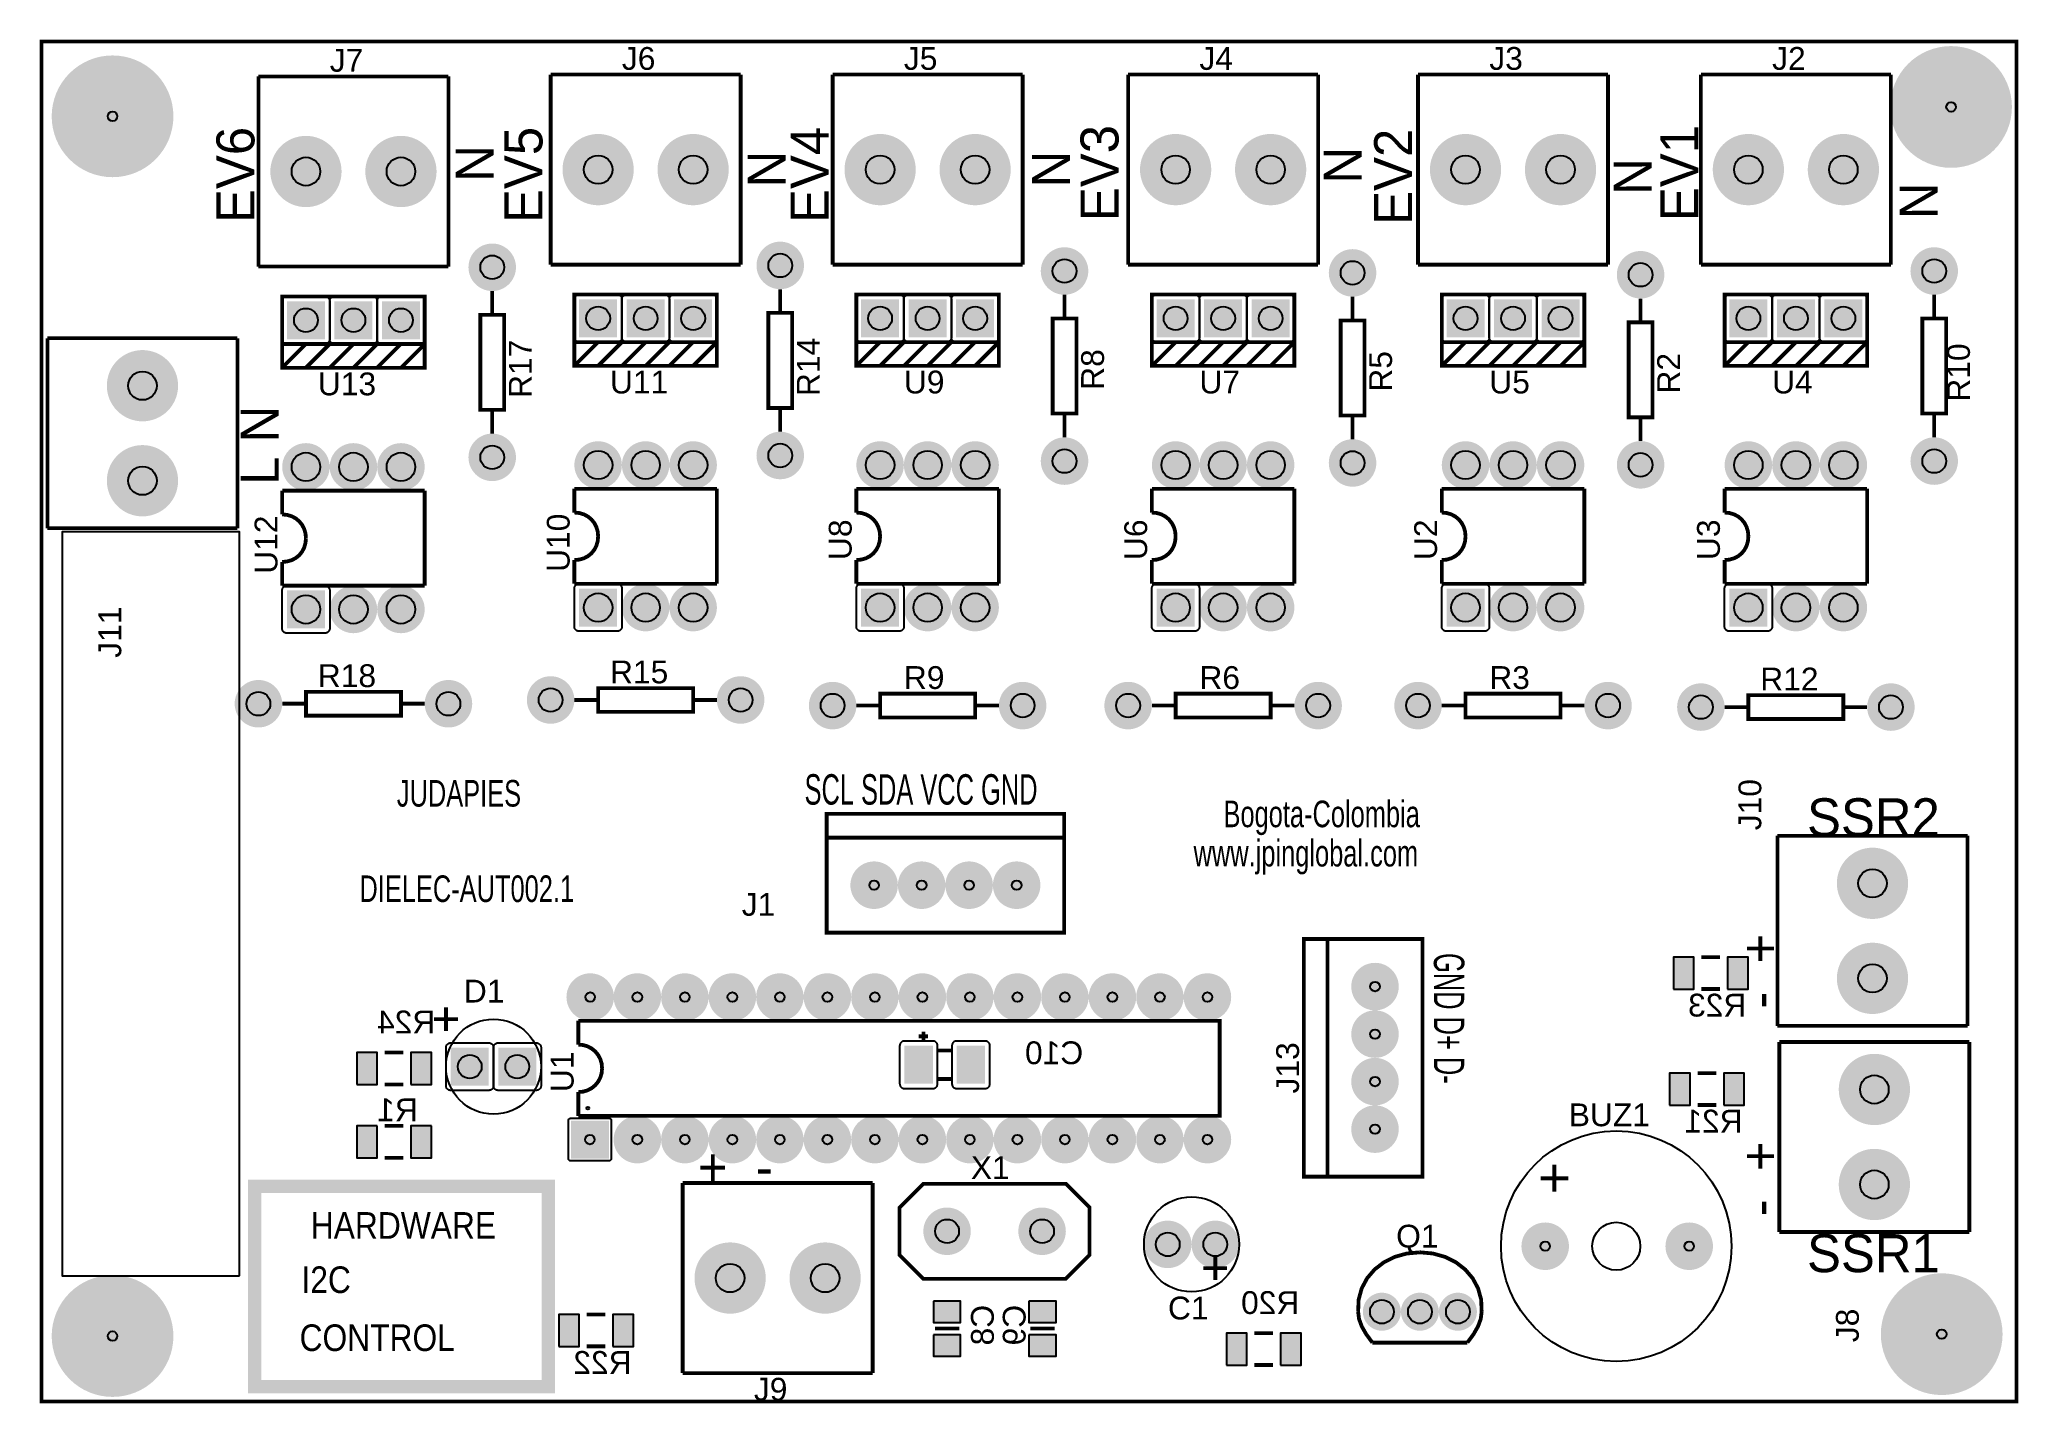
# Model space of a CAD drawing. Header units: inches. Extents: x -2.08 to 2.08, y -1.44 to 1.44.
import ezdxf

# ---------------------------------------------------------------- set-up
doc = ezdxf.new("R2010")
doc.units = ezdxf.units.IN
doc.layers.get('0').update_dxf_attribs({"linetype": 'CONTINUOUS'})

msp = doc.modelspace()

# ---------------------------------------------------------------- texts
for s, height, width, p in [('J6', 0.048, 1.041667, (-0.856976, 1.371496)), ('J6', 0.048, 1.041667, (-0.856976, 1.371496)), ('J6', 0.048, 1.041667, (-0.856976, 1.371496)), ('J5', 0.048, 1.041667, (-0.263386, 1.371496)), ('J5', 0.048, 1.041667, (-0.263386, 1.371496)), ('J5', 0.048, 1.041667, (-0.263386, 1.371496)), ('J4', 0.048, 1.041667, (0.358661, 1.371496)), ('J4', 0.048, 1.041667, (0.358661, 1.371496)), ('J4', 0.048, 1.041667, (0.358661, 1.371496)), ('J3', 0.048, 1.041667, (0.968898, 1.371496)), ('J3', 0.048, 1.041667, (0.968898, 1.371496)), ('J3', 0.048, 1.041667, (0.968898, 1.371496)), ('J2', 0.048, 1.041667, (1.564283, 1.371496)), ('J2', 0.048, 1.041667, (1.564283, 1.371496)), ('J2', 0.048, 1.041667, (1.564283, 1.371496)), ('J7', 0.048, 1.041667, (-1.472047, 1.367559)), ('J7', 0.048, 1.041667, (-1.472047, 1.367559)), ('J7', 0.048, 1.041667, (-1.472047, 1.367559)), ('U13', 0.048, 1.041667, (-1.497047, 0.686567)), ('U13', 0.048, 1.041667, (-1.497047, 0.686567)), ('U13', 0.048, 1.041667, (-1.497047, 0.686567)), ('U11', 0.048, 1.041667, (-0.881976, 0.690504)), ('U11', 0.048, 1.041667, (-0.881976, 0.690504)), ('U11', 0.048, 1.041667, (-0.881976, 0.690504)), ('U9', 0.048, 1.041667, (-0.263386, 0.690504)), ('U9', 0.048, 1.041667, (-0.263386, 0.690504)), ('U9', 0.048, 1.041667, (-0.263386, 0.690504)), ('U7', 0.048, 1.041667, (0.358661, 0.690504)), ('U7', 0.048, 1.041667, (0.358661, 0.690504)), ('U7', 0.048, 1.041667, (0.358661, 0.690504)), ('U5', 0.048, 1.041667, (0.968898, 0.690504)), ('U5', 0.048, 1.041667, (0.968898, 0.690504)), ('U5', 0.048, 1.041667, (0.968898, 0.690504)), ('U4', 0.048, 1.041667, (1.564283, 0.690504)), ('U4', 0.048, 1.041667, (1.564283, 0.690504)), ('U4', 0.048, 1.041667, (1.564283, 0.690504)), ('R15', 0.048, 1.041667, (-0.881976, 0.080354)), ('R15', 0.048, 1.041667, (-0.881976, 0.080354)), ('R15', 0.048, 1.041667, (-0.881976, 0.080354)), ('R18', 0.048, 1.041667, (-1.497047, 0.07248)), ('R18', 0.048, 1.041667, (-1.497047, 0.07248)), ('R18', 0.048, 1.041667, (-1.497047, 0.07248)), ('R9', 0.048, 1.041667, (-0.263386, 0.068543)), ('R9', 0.048, 1.041667, (-0.263386, 0.068543)), ('R9', 0.048, 1.041667, (-0.263386, 0.068543)), ('R6', 0.048, 1.041667, (0.358661, 0.068543)), ('R6', 0.048, 1.041667, (0.358661, 0.068543)), ('R6', 0.048, 1.041667, (0.358661, 0.068543)), ('R3', 0.048, 1.041667, (0.968898, 0.068543)), ('R3', 0.048, 1.041667, (0.968898, 0.068543)), ('R3', 0.048, 1.041667, (0.968898, 0.068543)), ('R12', 0.048, 1.041667, (1.539283, 0.065394)), ('R12', 0.048, 1.041667, (1.539283, 0.065394)), ('R12', 0.048, 1.041667, (1.539283, 0.065394)), ('JUDAPIES', 0.056, 0.714286, (-1.330709, -0.179063)), ('JUDAPIES', 0.056, 0.714286, (-1.330709, -0.179063)), ('JUDAPIES', 0.056, 0.714286, (-1.330709, -0.179063)), ('SCL SDA VCC GND', 0.064, 0.625, (-0.472441, -0.174832)), ('SCL SDA VCC GND', 0.064, 0.625, (-0.472441, -0.174832)), ('SCL SDA VCC GND', 0.064, 0.625, (-0.472441, -0.174832)), ('Bogota-Colombia', 0.056, 0.714286, (0.409449, -0.22237)), ('Bogota-Colombia', 0.056, 0.714286, (0.409449, -0.22237)), ('Bogota-Colombia', 0.056, 0.714286, (0.409449, -0.22237)), ('www.jpinglobal.com', 0.056, 0.714286, (0.346457, -0.305047)), ('www.jpinglobal.com', 0.056, 0.714286, (0.346457, -0.305047)), ('www.jpinglobal.com', 0.056, 0.714286, (0.346457, -0.305047)), ('DIELEC-AUT002.1', 0.056, 0.714286, (-1.409449, -0.37985)), ('DIELEC-AUT002.1', 0.056, 0.714286, (-1.409449, -0.37985)), ('DIELEC-AUT002.1', 0.056, 0.714286, (-1.409449, -0.37985)), ('J1', 0.048, 1.041667, (-0.604724, -0.408819)), ('J1', 0.048, 1.041667, (-0.604724, -0.408819)), ('J1', 0.048, 1.041667, (-0.604724, -0.408819)), ('D1', 0.048, 1.041667, (-1.189665, -0.591299)), ('D1', 0.048, 1.041667, (-1.189665, -0.591299)), ('D1', 0.048, 1.041667, (-1.189665, -0.591299)), ('BUZ1', 0.048, 1.041667, (1.13622, -0.851687)), ('BUZ1', 0.048, 1.041667, (1.13622, -0.851687)), ('BUZ1', 0.048, 1.041667, (1.13622, -0.851687)), ('X1', 0.048, 1.041667, (-0.122441, -0.962756)), ('X1', 0.048, 1.041667, (-0.122441, -0.962756)), ('X1', 0.048, 1.041667, (-0.122441, -0.962756)), ('+', 0.08, 1.125, (1.070866, -0.999764)), ('+', 0.08, 1.125, (1.070866, -0.999764)), ('+', 0.08, 1.125, (1.070866, -0.999764)), ('HARDWARE', 0.056, 0.892857, (-1.511811, -1.088512)), ('HARDWARE', 0.056, 0.892857, (-1.511811, -1.088512)), ('HARDWARE', 0.056, 0.892857, (-1.511811, -1.088512)), ('Q1', 0.048, 1.041667, (0.772835, -1.107047)), ('Q1', 0.048, 1.041667, (0.772835, -1.107047)), ('Q1', 0.048, 1.041667, (0.772835, -1.107047)), ('I2C', 0.056, 0.892857, (-1.531496, -1.202685)), ('I2C', 0.056, 0.892857, (-1.531496, -1.202685)), ('I2C', 0.056, 0.892857, (-1.531496, -1.202685)), ('C1', 0.048, 1.041667, (0.292488, -1.258315)), ('C1', 0.048, 1.041667, (0.292488, -1.258315)), ('C1', 0.048, 1.041667, (0.292488, -1.258315)), ('CONTROL', 0.056, 0.892857, (-1.535433, -1.324732)), ('CONTROL', 0.056, 0.892857, (-1.535433, -1.324732)), ('CONTROL', 0.056, 0.892857, (-1.535433, -1.324732)), ('J9', 0.048, 1.041667, (-0.579134, -1.429181)), ('J9', 0.048, 1.041667, (-0.579134, -1.429181)), ('J9', 0.048, 1.041667, (-0.579134, -1.429181))]:
    msp.add_text(s, height=height, dxfattribs=dict(width=width)).set_placement(p)
for s, p in [('EV3', (0.188425, 1.053228)), ('EV3', (0.188425, 1.053228)), ('EV3', (0.188425, 1.053228)), ('EV1', (1.408898, 1.053228)), ('EV1', (1.408898, 1.053228)), ('EV1', (1.408898, 1.053228)), ('EV6', (-1.630472, 1.049291)), ('EV6', (-1.630472, 1.049291)), ('EV6', (-1.630472, 1.049291)), ('EV5', (-1.024173, 1.049291)), ('EV5', (-1.024173, 1.049291)), ('EV5', (-1.024173, 1.049291)), ('EV4', (-0.421811, 1.049291)), ('EV4', (-0.421811, 1.049291)), ('EV4', (-0.421811, 1.049291)), ('EV2', (0.806535, 1.045354)), ('EV2', (0.806535, 1.045354)), ('EV2', (0.806535, 1.045354)), ('N', (-1.126535, 1.135906)), ('N', (-1.126535, 1.135906)), ('N', (-1.126535, 1.135906)), ('N', (-0.512362, 1.124094)), ('N', (-0.512362, 1.124094)), ('N', (-0.512362, 1.124094)), ('N', (0.086063, 1.124094)), ('N', (0.086063, 1.124094)), ('N', (0.086063, 1.124094)), ('N', (0.700236, 1.131969)), ('N', (0.700236, 1.131969)), ('N', (0.700236, 1.131969)), ('N', (1.310472, 1.108346)), ('N', (1.310472, 1.108346)), ('N', (1.310472, 1.108346)), ('N', (1.912835, 1.057165)), ('N', (1.912835, 1.057165)), ('N', (1.912835, 1.057165)), ('L N', (-1.579291, 0.49811)), ('L N', (-1.579291, 0.49811)), ('L N', (-1.579291, 0.49811)), ('-  +', (1.578189, -0.604252)), ('-  +', (1.578189, -0.604252)), ('-  +', (1.578189, -0.604252)), ('-  +', (1.578189, -1.04126)), ('-  +', (1.578189, -1.04126)), ('-  +', (1.578189, -1.04126))]:
    msp.add_text(s, height=0.08, rotation=90).set_placement(p)
for s, height, rotation, width, p in [('R17', 0.048, 90, 1.041667, (-1.046921, 0.680984)), ('R17', 0.048, 90, 1.041667, (-1.046921, 0.680984)), ('R17', 0.048, 90, 1.041667, (-1.046921, 0.680984)), ('R14', 0.048, 90, 1.041667, (-0.440622, 0.684921)), ('R14', 0.048, 90, 1.041667, (-0.440622, 0.684921)), ('R14', 0.048, 90, 1.041667, (-0.440622, 0.684921)), ('R10', 0.048, 90, 1.041667, (1.980638, 0.67311)), ('R10', 0.048, 90, 1.041667, (1.980638, 0.67311)), ('R10', 0.048, 90, 1.041667, (1.980638, 0.67311)), ('R8', 0.048, 90, 1.041667, (0.157803, 0.69811)), ('R8', 0.048, 90, 1.041667, (0.157803, 0.69811)), ('R8', 0.048, 90, 1.041667, (0.157803, 0.69811)), ('R5', 0.048, 90, 1.041667, (0.764102, 0.694173)), ('R5', 0.048, 90, 1.041667, (0.764102, 0.694173)), ('R5', 0.048, 90, 1.041667, (0.764102, 0.694173)), ('R2', 0.048, 90, 1.041667, (1.370402, 0.690236)), ('R2', 0.048, 90, 1.041667, (1.370402, 0.690236)), ('R2', 0.048, 90, 1.041667, (1.370402, 0.690236)), ('U12', 0.048, 90, 1.041667, (-1.582047, 0.310906)), ('U12', 0.048, 90, 1.041667, (-1.582047, 0.310906)), ('U12', 0.048, 90, 1.041667, (-1.582047, 0.310906)), ('U10', 0.048, 90, 1.041667, (-0.966976, 0.314843)), ('U10', 0.048, 90, 1.041667, (-0.966976, 0.314843)), ('U10', 0.048, 90, 1.041667, (-0.966976, 0.314843)), ('U8', 0.048, 90, 1.041667, (-0.373386, 0.339843)), ('U8', 0.048, 90, 1.041667, (-0.373386, 0.339843)), ('U8', 0.048, 90, 1.041667, (-0.373386, 0.339843)), ('U6', 0.048, 90, 1.041667, (0.248661, 0.339843)), ('U6', 0.048, 90, 1.041667, (0.248661, 0.339843)), ('U6', 0.048, 90, 1.041667, (0.248661, 0.339843)), ('U2', 0.048, 90, 1.041667, (0.858898, 0.339843)), ('U2', 0.048, 90, 1.041667, (0.858898, 0.339843)), ('U2', 0.048, 90, 1.041667, (0.858898, 0.339843)), ('U3', 0.048, 90, 1.041667, (1.454283, 0.339843)), ('U3', 0.048, 90, 1.041667, (1.454283, 0.339843)), ('U3', 0.048, 90, 1.041667, (1.454283, 0.339843)), ('J11', 0.048, 90, 1.041667, (-1.910787, 0.134134)), ('J11', 0.048, 90, 1.041667, (-1.910787, 0.134134)), ('J11', 0.048, 90, 1.041667, (-1.910787, 0.134134)), ('J10', 0.048, 90, 1.041667, (1.541465, -0.228854)), ('J10', 0.048, 90, 1.041667, (1.541465, -0.228854)), ('J10', 0.048, 90, 1.041667, (1.541465, -0.228854)), ('GND D+ D-', 0.064, -90, 0.625, (0.852289, -0.487208)), ('GND D+ D-', 0.064, -90, 0.625, (0.852289, -0.487208)), ('GND D+ D-', 0.064, -90, 0.625, (0.852289, -0.487208)), ('U1', 0.048, 90, 1.041667, (-0.958622, -0.779843)), ('U1', 0.048, 90, 1.041667, (-0.958622, -0.779843)), ('U1', 0.048, 90, 1.041667, (-0.958622, -0.779843)), ('J13', 0.048, 90, 1.041667, (0.568346, -0.782795)), ('J13', 0.048, 90, 1.041667, (0.568346, -0.782795)), ('J13', 0.048, 90, 1.041667, (0.568346, -0.782795)), ('J8', 0.048, 90, 1.041667, (1.746693, -1.30622)), ('J8', 0.048, 90, 1.041667, (1.746693, -1.30622)), ('J8', 0.048, 90, 1.041667, (1.746693, -1.30622))]:
    msp.add_text(s, height=height, rotation=rotation, dxfattribs=dict(width=width)).set_placement(p)
for s, p in [('SSR2', (1.637795, -0.241496)), ('SSR2', (1.637795, -0.241496)), ('SSR2', (1.637795, -0.241496)), ('+  -', (-0.69685, -0.977717)), ('+  -', (-0.69685, -0.977717)), ('+  -', (-0.69685, -0.977717)), ('SSR1', (1.637795, -1.158819)), ('SSR1', (1.637795, -1.158819)), ('SSR1', (1.637795, -1.158819))]:
    msp.add_text(s, height=0.08).set_placement(p)
at = {"text_generation_flag": 2, "width": 1.041667}
for s, p in [('R23', (1.510039, -0.62085)), ('R23', (1.510039, -0.62085)), ('R23', (1.510039, -0.62085)), ('R24', (-1.249803, -0.656283)), ('R24', (-1.249803, -0.656283)), ('R24', (-1.249803, -0.656283)), ('C10', (0.114252, -0.721102)), ('C10', (0.114252, -0.721102)), ('C10', (0.114252, -0.721102)), ('R1', (-1.286614, -0.841165)), ('R1', (-1.286614, -0.841165)), ('R1', (-1.286614, -0.841165)), ('R21', (1.502165, -0.864945)), ('R21', (1.502165, -0.864945)), ('R21', (1.502165, -0.864945)), ('R20', (0.569094, -1.246835)), ('R20', (0.569094, -1.246835)), ('R20', (0.569094, -1.246835)), ('R22', (-0.836417, -1.372819)), ('R22', (-0.836417, -1.372819)), ('R22', (-0.836417, -1.372819))]:
    msp.add_text(s, height=0.048, dxfattribs=at).set_placement(p)
for s, p in [('C8', (-0.07411, -1.22748)), ('C8', (-0.07411, -1.22748)), ('C8', (-0.07411, -1.22748)), ('C9', (-0.007181, -1.22748)), ('C9', (-0.007181, -1.22748)), ('C9', (-0.007181, -1.22748))]:
    msp.add_text(s, height=0.048, rotation=90, dxfattribs=at).set_placement(p)

# ---------------------------------------------------------------- blocks, each defined once
blk = doc.blocks.new('RPAD')
blk.add_trace([(-0.5, -0.5), (-0.5, 0.5), (0.5, -0.5), (0.5, 0.5)])
blk = doc.blocks.new('EPAD')
at = {"const_width": 0.5}
blk.add_lwpolyline([(-0.25, 0, 1), (0.25, 0, 1)], format="xyb", close=True, dxfattribs=at)

# ---------------------------------------------------------------- linework, layer by layer
for points, const_width in [([(-2.07874, -1.431024), (2.07874, -1.431024), (2.07874, 1.431181), (-2.07874, 1.431181), (-2.07874, -1.431024)], 0.008), ([(-2.07874, -1.431024), (2.07874, -1.431024), (2.07874, 1.431181), (-2.07874, 1.431181), (-2.07874, -1.431024)], 0.008), ([(-2.07874, -1.431024), (2.07874, -1.431024), (2.07874, 1.431181), (-2.07874, 1.431181), (-2.07874, -1.431024)], 0.008), ([(-1.622047, 1.357559), (-1.622047, 0.957559)], 0.008), ([(-1.622047, 1.357559), (-1.222047, 1.357559)], 0.008), ([(-1.622047, 1.357559), (-1.622047, 0.957559)], 0.008), ([(-1.622047, 1.357559), (-1.222047, 1.357559)], 0.008), ([(-1.622047, 1.357559), (-1.622047, 0.957559)], 0.008), ([(-1.622047, 1.357559), (-1.222047, 1.357559)], 0.008), ([(-1.222047, 1.357559), (-1.222047, 0.957559)], 0.008), ([(-1.222047, 1.357559), (-1.222047, 0.957559)], 0.008), ([(-1.222047, 1.357559), (-1.222047, 0.957559)], 0.008), ([(-1.006976, 1.361496), (-1.006976, 0.961496)], 0.008), ([(-1.006976, 1.361496), (-0.606976, 1.361496)], 0.008), ([(-1.006976, 1.361496), (-1.006976, 0.961496)], 0.008), ([(-1.006976, 1.361496), (-0.606976, 1.361496)], 0.008), ([(-1.006976, 1.361496), (-1.006976, 0.961496)], 0.008), ([(-1.006976, 1.361496), (-0.606976, 1.361496)], 0.008), ([(-0.606976, 1.361496), (-0.606976, 0.961496)], 0.008), ([(-0.606976, 1.361496), (-0.606976, 0.961496)], 0.008), ([(-0.606976, 1.361496), (-0.606976, 0.961496)], 0.008), ([(-0.413386, 1.361496), (-0.413386, 0.961496)], 0.008), ([(-0.413386, 1.361496), (-0.013386, 1.361496)], 0.008), ([(-0.413386, 1.361496), (-0.413386, 0.961496)], 0.008), ([(-0.413386, 1.361496), (-0.013386, 1.361496)], 0.008), ([(-0.413386, 1.361496), (-0.413386, 0.961496)], 0.008), ([(-0.413386, 1.361496), (-0.013386, 1.361496)], 0.008), ([(-0.013386, 1.361496), (-0.013386, 0.961496)], 0.008), ([(-0.013386, 1.361496), (-0.013386, 0.961496)], 0.008), ([(-0.013386, 1.361496), (-0.013386, 0.961496)], 0.008), ([(0.208661, 1.361496), (0.208661, 0.961496)], 0.008), ([(0.208661, 1.361496), (0.608661, 1.361496)], 0.008), ([(0.208661, 1.361496), (0.208661, 0.961496)], 0.008), ([(0.208661, 1.361496), (0.608661, 1.361496)], 0.008), ([(0.208661, 1.361496), (0.208661, 0.961496)], 0.008), ([(0.208661, 1.361496), (0.608661, 1.361496)], 0.008), ([(0.608661, 1.361496), (0.608661, 0.961496)], 0.008), ([(0.608661, 1.361496), (0.608661, 0.961496)], 0.008), ([(0.608661, 1.361496), (0.608661, 0.961496)], 0.008), ([(0.818898, 1.361496), (0.818898, 0.961496)], 0.008), ([(0.818898, 1.361496), (1.218898, 1.361496)], 0.008), ([(0.818898, 1.361496), (0.818898, 0.961496)], 0.008), ([(0.818898, 1.361496), (1.218898, 1.361496)], 0.008), ([(0.818898, 1.361496), (0.818898, 0.961496)], 0.008), ([(0.818898, 1.361496), (1.218898, 1.361496)], 0.008), ([(1.218898, 1.361496), (1.218898, 0.961496)], 0.008), ([(1.218898, 1.361496), (1.218898, 0.961496)], 0.008), ([(1.218898, 1.361496), (1.218898, 0.961496)], 0.008), ([(1.414283, 1.361496), (1.414283, 0.961496)], 0.008), ([(1.414283, 1.361496), (1.814283, 1.361496)], 0.008), ([(1.414283, 1.361496), (1.414283, 0.961496)], 0.008), ([(1.414283, 1.361496), (1.814283, 1.361496)], 0.008), ([(1.414283, 1.361496), (1.414283, 0.961496)], 0.008), ([(1.414283, 1.361496), (1.814283, 1.361496)], 0.008), ([(1.814283, 1.361496), (1.814283, 0.961496)], 0.008), ([(1.814283, 1.361496), (1.814283, 0.961496)], 0.008), ([(1.814283, 1.361496), (1.814283, 0.961496)], 0.008), ([(-1.622047, 0.957559), (-1.222047, 0.957559)], 0.008), ([(-1.622047, 0.957559), (-1.222047, 0.957559)], 0.008), ([(-1.622047, 0.957559), (-1.222047, 0.957559)], 0.008), ([(-1.006976, 0.961496), (-0.606976, 0.961496)], 0.008), ([(-1.006976, 0.961496), (-0.606976, 0.961496)], 0.008), ([(-1.006976, 0.961496), (-0.606976, 0.961496)], 0.008), ([(-0.413386, 0.961496), (-0.013386, 0.961496)], 0.008), ([(-0.413386, 0.961496), (-0.013386, 0.961496)], 0.008), ([(-0.413386, 0.961496), (-0.013386, 0.961496)], 0.008), ([(0.208661, 0.961496), (0.608661, 0.961496)], 0.008), ([(0.208661, 0.961496), (0.608661, 0.961496)], 0.008), ([(0.208661, 0.961496), (0.608661, 0.961496)], 0.008), ([(0.818898, 0.961496), (1.218898, 0.961496)], 0.008), ([(0.818898, 0.961496), (1.218898, 0.961496)], 0.008), ([(0.818898, 0.961496), (1.218898, 0.961496)], 0.008), ([(1.414283, 0.961496), (1.814283, 0.961496)], 0.008), ([(1.414283, 0.961496), (1.814283, 0.961496)], 0.008), ([(1.414283, 0.961496), (1.814283, 0.961496)], 0.008), ([(-1.572047, 0.794567), (-1.272047, 0.794567), (-1.272047, 0.894567), (-1.572047, 0.894567), (-1.572047, 0.794567)], 0.008), ([(-1.572047, 0.794567), (-1.272047, 0.794567), (-1.272047, 0.894567), (-1.572047, 0.894567), (-1.572047, 0.794567)], 0.008), ([(-1.572047, 0.794567), (-1.272047, 0.794567), (-1.272047, 0.894567), (-1.572047, 0.894567), (-1.572047, 0.794567)], 0.008), ([(-1.129921, 0.905984), (-1.129921, 0.855984)], 0.008), ([(-1.129921, 0.905984), (-1.129921, 0.855984)], 0.008), ([(-1.129921, 0.905984), (-1.129921, 0.855984)], 0.008), ([(-0.956976, 0.798504), (-0.656976, 0.798504), (-0.656976, 0.898504), (-0.956976, 0.898504), (-0.956976, 0.798504)], 0.008), ([(-0.956976, 0.798504), (-0.656976, 0.798504), (-0.656976, 0.898504), (-0.956976, 0.898504), (-0.956976, 0.798504)], 0.008), ([(-0.956976, 0.798504), (-0.656976, 0.798504), (-0.656976, 0.898504), (-0.956976, 0.898504), (-0.956976, 0.798504)], 0.008), ([(-0.523622, 0.909921), (-0.523622, 0.859921)], 0.008), ([(-0.523622, 0.909921), (-0.523622, 0.859921)], 0.008), ([(-0.523622, 0.909921), (-0.523622, 0.859921)], 0.008), ([(-0.363386, 0.798504), (-0.063386, 0.798504), (-0.063386, 0.898504), (-0.363386, 0.898504), (-0.363386, 0.798504)], 0.008), ([(-0.363386, 0.798504), (-0.063386, 0.798504), (-0.063386, 0.898504), (-0.363386, 0.898504), (-0.363386, 0.798504)], 0.008), ([(-0.363386, 0.798504), (-0.063386, 0.798504), (-0.063386, 0.898504), (-0.363386, 0.898504), (-0.363386, 0.798504)], 0.008), ([(0.074803, 0.89811), (0.074803, 0.84811)], 0.008), ([(0.074803, 0.89811), (0.074803, 0.84811)], 0.008), ([(0.074803, 0.89811), (0.074803, 0.84811)], 0.008), ([(0.258661, 0.798504), (0.558661, 0.798504), (0.558661, 0.898504), (0.258661, 0.898504), (0.258661, 0.798504)], 0.008), ([(0.258661, 0.798504), (0.558661, 0.798504), (0.558661, 0.898504), (0.258661, 0.898504), (0.258661, 0.798504)], 0.008), ([(0.258661, 0.798504), (0.558661, 0.798504), (0.558661, 0.898504), (0.258661, 0.898504), (0.258661, 0.798504)], 0.008), ([(0.681102, 0.894173), (0.681102, 0.844173)], 0.008), ([(0.681102, 0.894173), (0.681102, 0.844173)], 0.008), ([(0.681102, 0.894173), (0.681102, 0.844173)], 0.008), ([(0.868898, 0.798504), (1.168898, 0.798504), (1.168898, 0.898504), (0.868898, 0.898504), (0.868898, 0.798504)], 0.008), ([(0.868898, 0.798504), (1.168898, 0.798504), (1.168898, 0.898504), (0.868898, 0.898504), (0.868898, 0.798504)], 0.008), ([(0.868898, 0.798504), (1.168898, 0.798504), (1.168898, 0.898504), (0.868898, 0.898504), (0.868898, 0.798504)], 0.008), ([(1.287402, 0.890236), (1.287402, 0.840236)], 0.008), ([(1.287402, 0.890236), (1.287402, 0.840236)], 0.008), ([(1.287402, 0.890236), (1.287402, 0.840236)], 0.008), ([(1.464283, 0.798504), (1.764283, 0.798504), (1.764283, 0.898504), (1.464283, 0.898504), (1.464283, 0.798504)], 0.008), ([(1.464283, 0.798504), (1.764283, 0.798504), (1.764283, 0.898504), (1.464283, 0.898504), (1.464283, 0.798504)], 0.008), ([(1.464283, 0.798504), (1.764283, 0.798504), (1.764283, 0.898504), (1.464283, 0.898504), (1.464283, 0.798504)], 0.008), ([(1.905512, 0.89811), (1.905512, 0.84811)], 0.008), ([(1.905512, 0.89811), (1.905512, 0.84811)], 0.008), ([(1.905512, 0.89811), (1.905512, 0.84811)], 0.008), ([(-1.154921, 0.655984), (-1.104921, 0.655984), (-1.104921, 0.855984), (-1.154921, 0.855984), (-1.154921, 0.655984)], 0.008), ([(-1.154921, 0.655984), (-1.104921, 0.655984), (-1.104921, 0.855984), (-1.154921, 0.855984), (-1.154921, 0.655984)], 0.008), ([(-1.154921, 0.655984), (-1.104921, 0.655984), (-1.104921, 0.855984), (-1.154921, 0.855984), (-1.154921, 0.655984)], 0.008), ([(-0.548622, 0.659921), (-0.498622, 0.659921), (-0.498622, 0.859921), (-0.548622, 0.859921), (-0.548622, 0.659921)], 0.008), ([(-0.548622, 0.659921), (-0.498622, 0.659921), (-0.498622, 0.859921), (-0.548622, 0.859921), (-0.548622, 0.659921)], 0.008), ([(-0.548622, 0.659921), (-0.498622, 0.659921), (-0.498622, 0.859921), (-0.548622, 0.859921), (-0.548622, 0.659921)], 0.008), ([(0.049803, 0.64811), (0.099803, 0.64811), (0.099803, 0.84811), (0.049803, 0.84811), (0.049803, 0.64811)], 0.008), ([(0.049803, 0.64811), (0.099803, 0.64811), (0.099803, 0.84811), (0.049803, 0.84811), (0.049803, 0.64811)], 0.008), ([(0.049803, 0.64811), (0.099803, 0.64811), (0.099803, 0.84811), (0.049803, 0.84811), (0.049803, 0.64811)], 0.008), ([(0.656102, 0.644173), (0.706102, 0.644173), (0.706102, 0.844173), (0.656102, 0.844173), (0.656102, 0.644173)], 0.008), ([(0.656102, 0.644173), (0.706102, 0.644173), (0.706102, 0.844173), (0.656102, 0.844173), (0.656102, 0.644173)], 0.008), ([(0.656102, 0.644173), (0.706102, 0.644173), (0.706102, 0.844173), (0.656102, 0.844173), (0.656102, 0.644173)], 0.008), ([(1.262402, 0.640236), (1.312402, 0.640236), (1.312402, 0.840236), (1.262402, 0.840236), (1.262402, 0.640236)], 0.008), ([(1.262402, 0.640236), (1.312402, 0.640236), (1.312402, 0.840236), (1.262402, 0.840236), (1.262402, 0.640236)], 0.008), ([(1.262402, 0.640236), (1.312402, 0.640236), (1.312402, 0.840236), (1.262402, 0.840236), (1.262402, 0.640236)], 0.008), ([(1.880512, 0.64811), (1.930512, 0.64811), (1.930512, 0.84811), (1.880512, 0.84811), (1.880512, 0.64811)], 0.008), ([(1.880512, 0.64811), (1.930512, 0.64811), (1.930512, 0.84811), (1.880512, 0.84811), (1.880512, 0.64811)], 0.008), ([(1.880512, 0.64811), (1.930512, 0.64811), (1.930512, 0.84811), (1.880512, 0.84811), (1.880512, 0.64811)], 0.008), ([(-2.066142, 0.806772), (-1.666142, 0.806772)], 0.008), ([(-2.066142, 0.406772), (-2.066142, 0.806772)], 0.008), ([(-2.066142, 0.806772), (-1.666142, 0.806772)], 0.008), ([(-2.066142, 0.406772), (-2.066142, 0.806772)], 0.008), ([(-2.066142, 0.806772), (-1.666142, 0.806772)], 0.008), ([(-2.066142, 0.406772), (-2.066142, 0.806772)], 0.008), ([(-1.666142, 0.406772), (-1.666142, 0.806772)], 0.008), ([(-1.666142, 0.406772), (-1.666142, 0.806772)], 0.008), ([(-1.666142, 0.406772), (-1.666142, 0.806772)], 0.008), ([(-1.272047, 0.794567), (-1.272047, 0.744567), (-1.572047, 0.744567), (-1.572047, 0.794567)], 0.008), ([(-1.522047, 0.794567), (-1.572047, 0.744567)], 0.008), ([(-1.272047, 0.794567), (-1.272047, 0.744567), (-1.572047, 0.744567), (-1.572047, 0.794567)], 0.008), ([(-1.522047, 0.794567), (-1.572047, 0.744567)], 0.008), ([(-1.272047, 0.794567), (-1.272047, 0.744567), (-1.572047, 0.744567), (-1.572047, 0.794567)], 0.008), ([(-1.522047, 0.794567), (-1.572047, 0.744567)], 0.008), ([(-1.472047, 0.794567), (-1.522047, 0.744567)], 0.008), ([(-1.472047, 0.794567), (-1.522047, 0.744567)], 0.008), ([(-1.472047, 0.794567), (-1.522047, 0.744567)], 0.008), ([(-1.422047, 0.794567), (-1.472047, 0.744567)], 0.008), ([(-1.422047, 0.794567), (-1.472047, 0.744567)], 0.008), ([(-1.422047, 0.794567), (-1.472047, 0.744567)], 0.008), ([(-1.372047, 0.794567), (-1.422047, 0.744567)], 0.008), ([(-1.372047, 0.794567), (-1.422047, 0.744567)], 0.008), ([(-1.372047, 0.794567), (-1.422047, 0.744567)], 0.008), ([(-1.322047, 0.794567), (-1.372047, 0.744567)], 0.008), ([(-1.322047, 0.794567), (-1.372047, 0.744567)], 0.008), ([(-1.322047, 0.794567), (-1.372047, 0.744567)], 0.008), ([(-1.272047, 0.794567), (-1.322047, 0.744567)], 0.008), ([(-1.272047, 0.794567), (-1.322047, 0.744567)], 0.008), ([(-1.272047, 0.794567), (-1.322047, 0.744567)], 0.008), ([(-0.656976, 0.798504), (-0.656976, 0.748504), (-0.956976, 0.748504), (-0.956976, 0.798504)], 0.008), ([(-0.906976, 0.798504), (-0.956976, 0.748504)], 0.008), ([(-0.656976, 0.798504), (-0.656976, 0.748504), (-0.956976, 0.748504), (-0.956976, 0.798504)], 0.008), ([(-0.906976, 0.798504), (-0.956976, 0.748504)], 0.008), ([(-0.656976, 0.798504), (-0.656976, 0.748504), (-0.956976, 0.748504), (-0.956976, 0.798504)], 0.008), ([(-0.906976, 0.798504), (-0.956976, 0.748504)], 0.008), ([(-0.856976, 0.798504), (-0.906976, 0.748504)], 0.008), ([(-0.856976, 0.798504), (-0.906976, 0.748504)], 0.008), ([(-0.856976, 0.798504), (-0.906976, 0.748504)], 0.008), ([(-0.806976, 0.798504), (-0.856976, 0.748504)], 0.008), ([(-0.806976, 0.798504), (-0.856976, 0.748504)], 0.008), ([(-0.806976, 0.798504), (-0.856976, 0.748504)], 0.008), ([(-0.756976, 0.798504), (-0.806976, 0.748504)], 0.008), ([(-0.756976, 0.798504), (-0.806976, 0.748504)], 0.008), ([(-0.756976, 0.798504), (-0.806976, 0.748504)], 0.008), ([(-0.706976, 0.798504), (-0.756976, 0.748504)], 0.008), ([(-0.706976, 0.798504), (-0.756976, 0.748504)], 0.008), ([(-0.706976, 0.798504), (-0.756976, 0.748504)], 0.008), ([(-0.656976, 0.798504), (-0.706976, 0.748504)], 0.008), ([(-0.656976, 0.798504), (-0.706976, 0.748504)], 0.008), ([(-0.656976, 0.798504), (-0.706976, 0.748504)], 0.008), ([(-0.063386, 0.798504), (-0.063386, 0.748504), (-0.363386, 0.748504), (-0.363386, 0.798504)], 0.008), ([(-0.313386, 0.798504), (-0.363386, 0.748504)], 0.008), ([(-0.063386, 0.798504), (-0.063386, 0.748504), (-0.363386, 0.748504), (-0.363386, 0.798504)], 0.008), ([(-0.313386, 0.798504), (-0.363386, 0.748504)], 0.008), ([(-0.063386, 0.798504), (-0.063386, 0.748504), (-0.363386, 0.748504), (-0.363386, 0.798504)], 0.008), ([(-0.313386, 0.798504), (-0.363386, 0.748504)], 0.008), ([(-0.263386, 0.798504), (-0.313386, 0.748504)], 0.008), ([(-0.263386, 0.798504), (-0.313386, 0.748504)], 0.008), ([(-0.263386, 0.798504), (-0.313386, 0.748504)], 0.008), ([(-0.213386, 0.798504), (-0.263386, 0.748504)], 0.008), ([(-0.213386, 0.798504), (-0.263386, 0.748504)], 0.008), ([(-0.213386, 0.798504), (-0.263386, 0.748504)], 0.008), ([(-0.163386, 0.798504), (-0.213386, 0.748504)], 0.008), ([(-0.163386, 0.798504), (-0.213386, 0.748504)], 0.008), ([(-0.163386, 0.798504), (-0.213386, 0.748504)], 0.008), ([(-0.113386, 0.798504), (-0.163386, 0.748504)], 0.008), ([(-0.113386, 0.798504), (-0.163386, 0.748504)], 0.008), ([(-0.113386, 0.798504), (-0.163386, 0.748504)], 0.008), ([(-0.063386, 0.798504), (-0.113386, 0.748504)], 0.008), ([(-0.063386, 0.798504), (-0.113386, 0.748504)], 0.008), ([(-0.063386, 0.798504), (-0.113386, 0.748504)], 0.008), ([(0.558661, 0.798504), (0.558661, 0.748504), (0.258661, 0.748504), (0.258661, 0.798504)], 0.008), ([(0.308661, 0.798504), (0.258661, 0.748504)], 0.008), ([(0.558661, 0.798504), (0.558661, 0.748504), (0.258661, 0.748504), (0.258661, 0.798504)], 0.008), ([(0.308661, 0.798504), (0.258661, 0.748504)], 0.008), ([(0.558661, 0.798504), (0.558661, 0.748504), (0.258661, 0.748504), (0.258661, 0.798504)], 0.008), ([(0.308661, 0.798504), (0.258661, 0.748504)], 0.008), ([(0.358661, 0.798504), (0.308661, 0.748504)], 0.008), ([(0.358661, 0.798504), (0.308661, 0.748504)], 0.008), ([(0.358661, 0.798504), (0.308661, 0.748504)], 0.008), ([(0.408661, 0.798504), (0.358661, 0.748504)], 0.008), ([(0.408661, 0.798504), (0.358661, 0.748504)], 0.008), ([(0.408661, 0.798504), (0.358661, 0.748504)], 0.008), ([(0.458661, 0.798504), (0.408661, 0.748504)], 0.008), ([(0.458661, 0.798504), (0.408661, 0.748504)], 0.008), ([(0.458661, 0.798504), (0.408661, 0.748504)], 0.008), ([(0.508661, 0.798504), (0.458661, 0.748504)], 0.008), ([(0.508661, 0.798504), (0.458661, 0.748504)], 0.008), ([(0.508661, 0.798504), (0.458661, 0.748504)], 0.008), ([(0.558661, 0.798504), (0.508661, 0.748504)], 0.008), ([(0.558661, 0.798504), (0.508661, 0.748504)], 0.008), ([(0.558661, 0.798504), (0.508661, 0.748504)], 0.008), ([(1.168898, 0.798504), (1.168898, 0.748504), (0.868898, 0.748504), (0.868898, 0.798504)], 0.008), ([(0.918898, 0.798504), (0.868898, 0.748504)], 0.008), ([(1.168898, 0.798504), (1.168898, 0.748504), (0.868898, 0.748504), (0.868898, 0.798504)], 0.008), ([(0.918898, 0.798504), (0.868898, 0.748504)], 0.008), ([(1.168898, 0.798504), (1.168898, 0.748504), (0.868898, 0.748504), (0.868898, 0.798504)], 0.008), ([(0.918898, 0.798504), (0.868898, 0.748504)], 0.008), ([(0.968898, 0.798504), (0.918898, 0.748504)], 0.008), ([(0.968898, 0.798504), (0.918898, 0.748504)], 0.008), ([(0.968898, 0.798504), (0.918898, 0.748504)], 0.008), ([(1.018898, 0.798504), (0.968898, 0.748504)], 0.008), ([(1.018898, 0.798504), (0.968898, 0.748504)], 0.008), ([(1.018898, 0.798504), (0.968898, 0.748504)], 0.008), ([(1.068898, 0.798504), (1.018898, 0.748504)], 0.008), ([(1.068898, 0.798504), (1.018898, 0.748504)], 0.008), ([(1.068898, 0.798504), (1.018898, 0.748504)], 0.008), ([(1.118898, 0.798504), (1.068898, 0.748504)], 0.008), ([(1.118898, 0.798504), (1.068898, 0.748504)], 0.008), ([(1.118898, 0.798504), (1.068898, 0.748504)], 0.008), ([(1.168898, 0.798504), (1.118898, 0.748504)], 0.008), ([(1.168898, 0.798504), (1.118898, 0.748504)], 0.008), ([(1.168898, 0.798504), (1.118898, 0.748504)], 0.008), ([(1.764283, 0.798504), (1.764283, 0.748504), (1.464283, 0.748504), (1.464283, 0.798504)], 0.008), ([(1.514283, 0.798504), (1.464283, 0.748504)], 0.008), ([(1.764283, 0.798504), (1.764283, 0.748504), (1.464283, 0.748504), (1.464283, 0.798504)], 0.008), ([(1.514283, 0.798504), (1.464283, 0.748504)], 0.008), ([(1.764283, 0.798504), (1.764283, 0.748504), (1.464283, 0.748504), (1.464283, 0.798504)], 0.008), ([(1.514283, 0.798504), (1.464283, 0.748504)], 0.008), ([(1.564283, 0.798504), (1.514283, 0.748504)], 0.008), ([(1.564283, 0.798504), (1.514283, 0.748504)], 0.008), ([(1.564283, 0.798504), (1.514283, 0.748504)], 0.008), ([(1.614283, 0.798504), (1.564283, 0.748504)], 0.008), ([(1.614283, 0.798504), (1.564283, 0.748504)], 0.008), ([(1.614283, 0.798504), (1.564283, 0.748504)], 0.008), ([(1.664283, 0.798504), (1.614283, 0.748504)], 0.008), ([(1.664283, 0.798504), (1.614283, 0.748504)], 0.008), ([(1.664283, 0.798504), (1.614283, 0.748504)], 0.008), ([(1.714283, 0.798504), (1.664283, 0.748504)], 0.008), ([(1.714283, 0.798504), (1.664283, 0.748504)], 0.008), ([(1.714283, 0.798504), (1.664283, 0.748504)], 0.008), ([(1.764283, 0.798504), (1.714283, 0.748504)], 0.008), ([(1.764283, 0.798504), (1.714283, 0.748504)], 0.008), ([(1.764283, 0.798504), (1.714283, 0.748504)], 0.008), ([(-1.129921, 0.655984), (-1.129921, 0.605984)], 0.008), ([(-1.129921, 0.655984), (-1.129921, 0.605984)], 0.008), ([(-1.129921, 0.655984), (-1.129921, 0.605984)], 0.008), ([(-0.523622, 0.659921), (-0.523622, 0.609921)], 0.008), ([(-0.523622, 0.659921), (-0.523622, 0.609921)], 0.008), ([(-0.523622, 0.659921), (-0.523622, 0.609921)], 0.008), ([(0.074803, 0.64811), (0.074803, 0.59811)], 0.008), ([(0.074803, 0.64811), (0.074803, 0.59811)], 0.008), ([(0.074803, 0.64811), (0.074803, 0.59811)], 0.008), ([(0.681102, 0.644173), (0.681102, 0.594173)], 0.008), ([(0.681102, 0.644173), (0.681102, 0.594173)], 0.008), ([(0.681102, 0.644173), (0.681102, 0.594173)], 0.008), ([(1.287402, 0.640236), (1.287402, 0.590236)], 0.008), ([(1.287402, 0.640236), (1.287402, 0.590236)], 0.008), ([(1.287402, 0.640236), (1.287402, 0.590236)], 0.008), ([(1.905512, 0.64811), (1.905512, 0.59811)], 0.008), ([(1.905512, 0.64811), (1.905512, 0.59811)], 0.008), ([(1.905512, 0.64811), (1.905512, 0.59811)], 0.008), ([(-1.572047, 0.435906), (-1.572047, 0.485906)], 0.008), ([(-1.572047, 0.485906), (-1.272047, 0.485906)], 0.008), ([(-1.572047, 0.435906), (-1.572047, 0.485906)], 0.008), ([(-1.572047, 0.485906), (-1.272047, 0.485906)], 0.008), ([(-1.572047, 0.435906), (-1.572047, 0.485906)], 0.008), ([(-1.572047, 0.485906), (-1.272047, 0.485906)], 0.008), ([(-1.272047, 0.285906), (-1.272047, 0.485906)], 0.008), ([(-1.272047, 0.285906), (-1.272047, 0.485906)], 0.008), ([(-1.272047, 0.285906), (-1.272047, 0.485906)], 0.008), ([(-0.956976, 0.439843), (-0.956976, 0.489843)], 0.008), ([(-0.956976, 0.489843), (-0.656976, 0.489843)], 0.008), ([(-0.956976, 0.439843), (-0.956976, 0.489843)], 0.008), ([(-0.956976, 0.489843), (-0.656976, 0.489843)], 0.008), ([(-0.956976, 0.439843), (-0.956976, 0.489843)], 0.008), ([(-0.956976, 0.489843), (-0.656976, 0.489843)], 0.008), ([(-0.656976, 0.289843), (-0.656976, 0.489843)], 0.008), ([(-0.656976, 0.289843), (-0.656976, 0.489843)], 0.008), ([(-0.656976, 0.289843), (-0.656976, 0.489843)], 0.008), ([(-0.363386, 0.439843), (-0.363386, 0.489843)], 0.008), ([(-0.363386, 0.489843), (-0.063386, 0.489843)], 0.008), ([(-0.363386, 0.439843), (-0.363386, 0.489843)], 0.008), ([(-0.363386, 0.489843), (-0.063386, 0.489843)], 0.008), ([(-0.363386, 0.439843), (-0.363386, 0.489843)], 0.008), ([(-0.363386, 0.489843), (-0.063386, 0.489843)], 0.008), ([(-0.063386, 0.289843), (-0.063386, 0.489843)], 0.008), ([(-0.063386, 0.289843), (-0.063386, 0.489843)], 0.008), ([(-0.063386, 0.289843), (-0.063386, 0.489843)], 0.008), ([(0.258661, 0.439843), (0.258661, 0.489843)], 0.008), ([(0.258661, 0.489843), (0.558661, 0.489843)], 0.008), ([(0.258661, 0.439843), (0.258661, 0.489843)], 0.008), ([(0.258661, 0.489843), (0.558661, 0.489843)], 0.008), ([(0.258661, 0.439843), (0.258661, 0.489843)], 0.008), ([(0.258661, 0.489843), (0.558661, 0.489843)], 0.008), ([(0.558661, 0.289843), (0.558661, 0.489843)], 0.008), ([(0.558661, 0.289843), (0.558661, 0.489843)], 0.008), ([(0.558661, 0.289843), (0.558661, 0.489843)], 0.008), ([(0.868898, 0.439843), (0.868898, 0.489843)], 0.008), ([(0.868898, 0.489843), (1.168898, 0.489843)], 0.008), ([(0.868898, 0.439843), (0.868898, 0.489843)], 0.008), ([(0.868898, 0.489843), (1.168898, 0.489843)], 0.008), ([(0.868898, 0.439843), (0.868898, 0.489843)], 0.008), ([(0.868898, 0.489843), (1.168898, 0.489843)], 0.008), ([(1.168898, 0.289843), (1.168898, 0.489843)], 0.008), ([(1.168898, 0.289843), (1.168898, 0.489843)], 0.008), ([(1.168898, 0.289843), (1.168898, 0.489843)], 0.008), ([(1.464283, 0.439843), (1.464283, 0.489843)], 0.008), ([(1.464283, 0.489843), (1.764283, 0.489843)], 0.008), ([(1.464283, 0.439843), (1.464283, 0.489843)], 0.008), ([(1.464283, 0.489843), (1.764283, 0.489843)], 0.008), ([(1.464283, 0.439843), (1.464283, 0.489843)], 0.008), ([(1.464283, 0.489843), (1.764283, 0.489843)], 0.008), ([(1.764283, 0.289843), (1.764283, 0.489843)], 0.008), ([(1.764283, 0.289843), (1.764283, 0.489843)], 0.008), ([(1.764283, 0.289843), (1.764283, 0.489843)], 0.008), ([(-1.522047, 0.385906), (-1.523006, 0.396093), (-1.525781, 0.405531), (-1.530221, 0.414031), (-1.536172, 0.421406), (-1.543483, 0.427468), (-1.552, 0.432031), (-1.561572, 0.434906), (-1.572047, 0.435906)], 0.008), ([(-1.522047, 0.385906), (-1.523006, 0.396093), (-1.525781, 0.405531), (-1.530221, 0.414031), (-1.536172, 0.421406), (-1.543483, 0.427468), (-1.552, 0.432031), (-1.561572, 0.434906), (-1.572047, 0.435906)], 0.008), ([(-1.522047, 0.385906), (-1.523006, 0.396093), (-1.525781, 0.405531), (-1.530221, 0.414031), (-1.536172, 0.421406), (-1.543483, 0.427468), (-1.552, 0.432031), (-1.561572, 0.434906), (-1.572047, 0.435906)], 0.008), ([(-0.906976, 0.389843), (-0.907935, 0.40003), (-0.910711, 0.409468), (-0.91515, 0.417968), (-0.921102, 0.425343), (-0.928412, 0.431405), (-0.93693, 0.435968), (-0.946502, 0.438843), (-0.956976, 0.439843)], 0.008), ([(-0.906976, 0.389843), (-0.907935, 0.40003), (-0.910711, 0.409468), (-0.91515, 0.417968), (-0.921102, 0.425343), (-0.928412, 0.431405), (-0.93693, 0.435968), (-0.946502, 0.438843), (-0.956976, 0.439843)], 0.008), ([(-0.906976, 0.389843), (-0.907935, 0.40003), (-0.910711, 0.409468), (-0.91515, 0.417968), (-0.921102, 0.425343), (-0.928412, 0.431405), (-0.93693, 0.435968), (-0.946502, 0.438843), (-0.956976, 0.439843)], 0.008), ([(-0.313386, 0.389843), (-0.314345, 0.40003), (-0.31712, 0.409468), (-0.32156, 0.417968), (-0.327511, 0.425343), (-0.334821, 0.431405), (-0.343339, 0.435968), (-0.352911, 0.438843), (-0.363386, 0.439843)], 0.008), ([(-0.313386, 0.389843), (-0.314345, 0.40003), (-0.31712, 0.409468), (-0.32156, 0.417968), (-0.327511, 0.425343), (-0.334821, 0.431405), (-0.343339, 0.435968), (-0.352911, 0.438843), (-0.363386, 0.439843)], 0.008), ([(-0.313386, 0.389843), (-0.314345, 0.40003), (-0.31712, 0.409468), (-0.32156, 0.417968), (-0.327511, 0.425343), (-0.334821, 0.431405), (-0.343339, 0.435968), (-0.352911, 0.438843), (-0.363386, 0.439843)], 0.008), ([(0.308661, 0.389843), (0.307702, 0.40003), (0.304927, 0.409468), (0.300487, 0.417968), (0.294536, 0.425343), (0.287226, 0.431405), (0.278708, 0.435968), (0.269136, 0.438843), (0.258661, 0.439843)], 0.008), ([(0.308661, 0.389843), (0.307702, 0.40003), (0.304927, 0.409468), (0.300487, 0.417968), (0.294536, 0.425343), (0.287226, 0.431405), (0.278708, 0.435968), (0.269136, 0.438843), (0.258661, 0.439843)], 0.008), ([(0.308661, 0.389843), (0.307702, 0.40003), (0.304927, 0.409468), (0.300487, 0.417968), (0.294536, 0.425343), (0.287226, 0.431405), (0.278708, 0.435968), (0.269136, 0.438843), (0.258661, 0.439843)], 0.008), ([(0.918898, 0.389843), (0.917939, 0.40003), (0.915163, 0.409468), (0.910724, 0.417968), (0.904772, 0.425343), (0.897462, 0.431405), (0.888944, 0.435968), (0.879372, 0.438843), (0.868898, 0.439843)], 0.008), ([(0.918898, 0.389843), (0.917939, 0.40003), (0.915163, 0.409468), (0.910724, 0.417968), (0.904772, 0.425343), (0.897462, 0.431405), (0.888944, 0.435968), (0.879372, 0.438843), (0.868898, 0.439843)], 0.008), ([(0.918898, 0.389843), (0.917939, 0.40003), (0.915163, 0.409468), (0.910724, 0.417968), (0.904772, 0.425343), (0.897462, 0.431405), (0.888944, 0.435968), (0.879372, 0.438843), (0.868898, 0.439843)], 0.008), ([(1.514283, 0.389843), (1.513324, 0.40003), (1.510549, 0.409468), (1.506109, 0.417968), (1.500158, 0.425343), (1.492848, 0.431405), (1.48433, 0.435968), (1.474758, 0.438843), (1.464283, 0.439843)], 0.008), ([(1.514283, 0.389843), (1.513324, 0.40003), (1.510549, 0.409468), (1.506109, 0.417968), (1.500158, 0.425343), (1.492848, 0.431405), (1.48433, 0.435968), (1.474758, 0.438843), (1.464283, 0.439843)], 0.008), ([(1.514283, 0.389843), (1.513324, 0.40003), (1.510549, 0.409468), (1.506109, 0.417968), (1.500158, 0.425343), (1.492848, 0.431405), (1.48433, 0.435968), (1.474758, 0.438843), (1.464283, 0.439843)], 0.008), ([(-2.066142, 0.406772), (-1.666142, 0.406772)], 0.008), ([(-2.066142, 0.406772), (-1.666142, 0.406772)], 0.008), ([(-2.066142, 0.406772), (-1.666142, 0.406772)], 0.008), ([(-1.522047, 0.385906), (-1.523006, 0.375431), (-1.525781, 0.365859), (-1.530221, 0.357341), (-1.536172, 0.350031), (-1.543483, 0.34408), (-1.552, 0.33964), (-1.561572, 0.336865), (-1.572047, 0.335906)], 0.008), ([(-1.522047, 0.385906), (-1.523006, 0.375431), (-1.525781, 0.365859), (-1.530221, 0.357341), (-1.536172, 0.350031), (-1.543483, 0.34408), (-1.552, 0.33964), (-1.561572, 0.336865), (-1.572047, 0.335906)], 0.008), ([(-1.522047, 0.385906), (-1.523006, 0.375431), (-1.525781, 0.365859), (-1.530221, 0.357341), (-1.536172, 0.350031), (-1.543483, 0.34408), (-1.552, 0.33964), (-1.561572, 0.336865), (-1.572047, 0.335906)], 0.008), ([(-0.906976, 0.389843), (-0.907935, 0.379368), (-0.910711, 0.369796), (-0.91515, 0.361278), (-0.921102, 0.353968), (-0.928412, 0.348017), (-0.93693, 0.343577), (-0.946502, 0.340802), (-0.956976, 0.339843)], 0.008), ([(-0.906976, 0.389843), (-0.907935, 0.379368), (-0.910711, 0.369796), (-0.91515, 0.361278), (-0.921102, 0.353968), (-0.928412, 0.348017), (-0.93693, 0.343577), (-0.946502, 0.340802), (-0.956976, 0.339843)], 0.008), ([(-0.906976, 0.389843), (-0.907935, 0.379368), (-0.910711, 0.369796), (-0.91515, 0.361278), (-0.921102, 0.353968), (-0.928412, 0.348017), (-0.93693, 0.343577), (-0.946502, 0.340802), (-0.956976, 0.339843)], 0.008), ([(-0.313386, 0.389843), (-0.314345, 0.379368), (-0.31712, 0.369796), (-0.32156, 0.361278), (-0.327511, 0.353968), (-0.334821, 0.348017), (-0.343339, 0.343577), (-0.352911, 0.340802), (-0.363386, 0.339843)], 0.008), ([(-0.313386, 0.389843), (-0.314345, 0.379368), (-0.31712, 0.369796), (-0.32156, 0.361278), (-0.327511, 0.353968), (-0.334821, 0.348017), (-0.343339, 0.343577), (-0.352911, 0.340802), (-0.363386, 0.339843)], 0.008), ([(-0.313386, 0.389843), (-0.314345, 0.379368), (-0.31712, 0.369796), (-0.32156, 0.361278), (-0.327511, 0.353968), (-0.334821, 0.348017), (-0.343339, 0.343577), (-0.352911, 0.340802), (-0.363386, 0.339843)], 0.008), ([(0.308661, 0.389843), (0.307702, 0.379368), (0.304927, 0.369796), (0.300487, 0.361278), (0.294536, 0.353968), (0.287226, 0.348017), (0.278708, 0.343577), (0.269136, 0.340802), (0.258661, 0.339843)], 0.008), ([(0.308661, 0.389843), (0.307702, 0.379368), (0.304927, 0.369796), (0.300487, 0.361278), (0.294536, 0.353968), (0.287226, 0.348017), (0.278708, 0.343577), (0.269136, 0.340802), (0.258661, 0.339843)], 0.008), ([(0.308661, 0.389843), (0.307702, 0.379368), (0.304927, 0.369796), (0.300487, 0.361278), (0.294536, 0.353968), (0.287226, 0.348017), (0.278708, 0.343577), (0.269136, 0.340802), (0.258661, 0.339843)], 0.008), ([(0.918898, 0.389843), (0.917939, 0.379368), (0.915163, 0.369796), (0.910724, 0.361278), (0.904772, 0.353968), (0.897462, 0.348017), (0.888944, 0.343577), (0.879372, 0.340802), (0.868898, 0.339843)], 0.008), ([(0.918898, 0.389843), (0.917939, 0.379368), (0.915163, 0.369796), (0.910724, 0.361278), (0.904772, 0.353968), (0.897462, 0.348017), (0.888944, 0.343577), (0.879372, 0.340802), (0.868898, 0.339843)], 0.008), ([(0.918898, 0.389843), (0.917939, 0.379368), (0.915163, 0.369796), (0.910724, 0.361278), (0.904772, 0.353968), (0.897462, 0.348017), (0.888944, 0.343577), (0.879372, 0.340802), (0.868898, 0.339843)], 0.008), ([(1.514283, 0.389843), (1.513324, 0.379368), (1.510549, 0.369796), (1.506109, 0.361278), (1.500158, 0.353968), (1.492848, 0.348017), (1.48433, 0.343577), (1.474758, 0.340802), (1.464283, 0.339843)], 0.008), ([(1.514283, 0.389843), (1.513324, 0.379368), (1.510549, 0.369796), (1.506109, 0.361278), (1.500158, 0.353968), (1.492848, 0.348017), (1.48433, 0.343577), (1.474758, 0.340802), (1.464283, 0.339843)], 0.008), ([(1.514283, 0.389843), (1.513324, 0.379368), (1.510549, 0.369796), (1.506109, 0.361278), (1.500158, 0.353968), (1.492848, 0.348017), (1.48433, 0.343577), (1.474758, 0.340802), (1.464283, 0.339843)], 0.008), ([(-1.572047, 0.285906), (-1.572047, 0.335906)], 0.008), ([(-1.572047, 0.285906), (-1.572047, 0.335906)], 0.008), ([(-1.572047, 0.285906), (-1.572047, 0.335906)], 0.008), ([(-0.956976, 0.289843), (-0.956976, 0.339843)], 0.008), ([(-0.956976, 0.289843), (-0.956976, 0.339843)], 0.008), ([(-0.956976, 0.289843), (-0.956976, 0.339843)], 0.008), ([(-0.363386, 0.289843), (-0.363386, 0.339843)], 0.008), ([(-0.363386, 0.289843), (-0.363386, 0.339843)], 0.008), ([(-0.363386, 0.289843), (-0.363386, 0.339843)], 0.008), ([(0.258661, 0.289843), (0.258661, 0.339843)], 0.008), ([(0.258661, 0.289843), (0.258661, 0.339843)], 0.008), ([(0.258661, 0.289843), (0.258661, 0.339843)], 0.008), ([(0.868898, 0.289843), (0.868898, 0.339843)], 0.008), ([(0.868898, 0.289843), (0.868898, 0.339843)], 0.008), ([(0.868898, 0.289843), (0.868898, 0.339843)], 0.008), ([(1.464283, 0.289843), (1.464283, 0.339843)], 0.008), ([(1.464283, 0.289843), (1.464283, 0.339843)], 0.008), ([(1.464283, 0.289843), (1.464283, 0.339843)], 0.008), ([(-0.956976, 0.289843), (-0.656976, 0.289843)], 0.008), ([(-0.956976, 0.289843), (-0.656976, 0.289843)], 0.008), ([(-0.956976, 0.289843), (-0.656976, 0.289843)], 0.008), ([(-0.363386, 0.289843), (-0.063386, 0.289843)], 0.008), ([(-0.363386, 0.289843), (-0.063386, 0.289843)], 0.008), ([(-0.363386, 0.289843), (-0.063386, 0.289843)], 0.008), ([(0.258661, 0.289843), (0.558661, 0.289843)], 0.008), ([(0.258661, 0.289843), (0.558661, 0.289843)], 0.008), ([(0.258661, 0.289843), (0.558661, 0.289843)], 0.008), ([(0.868898, 0.289843), (1.168898, 0.289843)], 0.008), ([(0.868898, 0.289843), (1.168898, 0.289843)], 0.008), ([(0.868898, 0.289843), (1.168898, 0.289843)], 0.008), ([(1.464283, 0.289843), (1.764283, 0.289843)], 0.008), ([(1.464283, 0.289843), (1.764283, 0.289843)], 0.008), ([(1.464283, 0.289843), (1.764283, 0.289843)], 0.008), ([(-1.572047, 0.285906), (-1.272047, 0.285906)], 0.008), ([(-1.572047, 0.285906), (-1.272047, 0.285906)], 0.008), ([(-1.572047, 0.285906), (-1.272047, 0.285906)], 0.008), ([(-1.522047, 0.01248), (-1.322047, 0.01248), (-1.322047, 0.06248), (-1.522047, 0.06248), (-1.522047, 0.01248)], 0.008), ([(-1.522047, 0.01248), (-1.322047, 0.01248), (-1.322047, 0.06248), (-1.522047, 0.06248), (-1.522047, 0.01248)], 0.008), ([(-1.522047, 0.01248), (-1.322047, 0.01248), (-1.322047, 0.06248), (-1.522047, 0.06248), (-1.522047, 0.01248)], 0.008), ([(-0.956976, 0.045354), (-0.906976, 0.045354)], 0.008), ([(-0.956976, 0.045354), (-0.906976, 0.045354)], 0.008), ([(-0.956976, 0.045354), (-0.906976, 0.045354)], 0.008), ([(-0.906976, 0.020354), (-0.706976, 0.020354), (-0.706976, 0.070354), (-0.906976, 0.070354), (-0.906976, 0.020354)], 0.008), ([(-0.906976, 0.020354), (-0.706976, 0.020354), (-0.706976, 0.070354), (-0.906976, 0.070354), (-0.906976, 0.020354)], 0.008), ([(-0.906976, 0.020354), (-0.706976, 0.020354), (-0.706976, 0.070354), (-0.906976, 0.070354), (-0.906976, 0.020354)], 0.008), ([(-0.706976, 0.045354), (-0.656976, 0.045354)], 0.008), ([(-0.706976, 0.045354), (-0.656976, 0.045354)], 0.008), ([(-0.706976, 0.045354), (-0.656976, 0.045354)], 0.008), ([(-0.313386, 0.008543), (-0.113386, 0.008543), (-0.113386, 0.058543), (-0.313386, 0.058543), (-0.313386, 0.008543)], 0.008), ([(-0.313386, 0.008543), (-0.113386, 0.008543), (-0.113386, 0.058543), (-0.313386, 0.058543), (-0.313386, 0.008543)], 0.008), ([(-0.313386, 0.008543), (-0.113386, 0.008543), (-0.113386, 0.058543), (-0.313386, 0.058543), (-0.313386, 0.008543)], 0.008), ([(0.308661, 0.008543), (0.508661, 0.008543), (0.508661, 0.058543), (0.308661, 0.058543), (0.308661, 0.008543)], 0.008), ([(0.308661, 0.008543), (0.508661, 0.008543), (0.508661, 0.058543), (0.308661, 0.058543), (0.308661, 0.008543)], 0.008), ([(0.308661, 0.008543), (0.508661, 0.008543), (0.508661, 0.058543), (0.308661, 0.058543), (0.308661, 0.008543)], 0.008), ([(0.918898, 0.008543), (1.118898, 0.008543), (1.118898, 0.058543), (0.918898, 0.058543), (0.918898, 0.008543)], 0.008), ([(0.918898, 0.008543), (1.118898, 0.008543), (1.118898, 0.058543), (0.918898, 0.058543), (0.918898, 0.008543)], 0.008), ([(0.918898, 0.008543), (1.118898, 0.008543), (1.118898, 0.058543), (0.918898, 0.058543), (0.918898, 0.008543)], 0.008), ([(1.514283, 0.005394), (1.714283, 0.005394), (1.714283, 0.055394), (1.514283, 0.055394), (1.514283, 0.005394)], 0.008), ([(1.514283, 0.005394), (1.714283, 0.005394), (1.714283, 0.055394), (1.514283, 0.055394), (1.514283, 0.005394)], 0.008), ([(1.514283, 0.005394), (1.714283, 0.005394), (1.714283, 0.055394), (1.514283, 0.055394), (1.514283, 0.005394)], 0.008), ([(-1.572047, 0.03748), (-1.522047, 0.03748)], 0.008), ([(-1.572047, 0.03748), (-1.522047, 0.03748)], 0.008), ([(-1.572047, 0.03748), (-1.522047, 0.03748)], 0.008), ([(-1.322047, 0.03748), (-1.272047, 0.03748)], 0.008), ([(-1.322047, 0.03748), (-1.272047, 0.03748)], 0.008), ([(-1.322047, 0.03748), (-1.272047, 0.03748)], 0.008), ([(-0.363386, 0.033543), (-0.313386, 0.033543)], 0.008), ([(-0.363386, 0.033543), (-0.313386, 0.033543)], 0.008), ([(-0.363386, 0.033543), (-0.313386, 0.033543)], 0.008), ([(-0.113386, 0.033543), (-0.063386, 0.033543)], 0.008), ([(-0.113386, 0.033543), (-0.063386, 0.033543)], 0.008), ([(-0.113386, 0.033543), (-0.063386, 0.033543)], 0.008), ([(0.258661, 0.033543), (0.308661, 0.033543)], 0.008), ([(0.258661, 0.033543), (0.308661, 0.033543)], 0.008), ([(0.258661, 0.033543), (0.308661, 0.033543)], 0.008), ([(0.508661, 0.033543), (0.558661, 0.033543)], 0.008), ([(0.508661, 0.033543), (0.558661, 0.033543)], 0.008), ([(0.508661, 0.033543), (0.558661, 0.033543)], 0.008), ([(0.868898, 0.033543), (0.918898, 0.033543)], 0.008), ([(0.868898, 0.033543), (0.918898, 0.033543)], 0.008), ([(0.868898, 0.033543), (0.918898, 0.033543)], 0.008), ([(1.118898, 0.033543), (1.168898, 0.033543)], 0.008), ([(1.118898, 0.033543), (1.168898, 0.033543)], 0.008), ([(1.118898, 0.033543), (1.168898, 0.033543)], 0.008), ([(1.464283, 0.030394), (1.514283, 0.030394)], 0.008), ([(1.464283, 0.030394), (1.514283, 0.030394)], 0.008), ([(1.464283, 0.030394), (1.514283, 0.030394)], 0.008), ([(1.714283, 0.030394), (1.764283, 0.030394)], 0.008), ([(1.714283, 0.030394), (1.764283, 0.030394)], 0.008), ([(1.714283, 0.030394), (1.764283, 0.030394)], 0.008), ([(-0.425984, -0.444409), (0.074016, -0.444409), (0.074016, -0.194409), (-0.425984, -0.194409), (-0.425984, -0.444409)], 0.008), ([(-0.425984, -0.444409), (0.074016, -0.444409), (0.074016, -0.194409), (-0.425984, -0.194409), (-0.425984, -0.444409)], 0.008), ([(-0.425984, -0.444409), (0.074016, -0.444409), (0.074016, -0.194409), (-0.425984, -0.194409), (-0.425984, -0.444409)], 0.008), ([(-0.425984, -0.244409), (0.074016, -0.244409)], 0.008), ([(-0.425984, -0.244409), (0.074016, -0.244409)], 0.008), ([(-0.425984, -0.244409), (0.074016, -0.244409)], 0.008), ([(1.975591, -0.240472), (1.575591, -0.240472)], 0.008), ([(1.575591, -0.240472), (1.575591, -0.640472)], 0.008), ([(1.975591, -0.240472), (1.575591, -0.240472)], 0.008), ([(1.575591, -0.240472), (1.575591, -0.640472)], 0.008), ([(1.975591, -0.240472), (1.575591, -0.240472)], 0.008), ([(1.575591, -0.240472), (1.575591, -0.640472)], 0.008), ([(1.975591, -0.240472), (1.975591, -0.640472)], 0.008), ([(1.975591, -0.240472), (1.975591, -0.640472)], 0.008), ([(1.975591, -0.240472), (1.975591, -0.640472)], 0.008), ([(0.578346, -0.957795), (0.828346, -0.957795), (0.828346, -0.457795), (0.578346, -0.457795), (0.578346, -0.957795)], 0.008), ([(0.578346, -0.957795), (0.828346, -0.957795), (0.828346, -0.457795), (0.578346, -0.457795), (0.578346, -0.957795)], 0.008), ([(0.578346, -0.957795), (0.828346, -0.957795), (0.828346, -0.457795), (0.578346, -0.457795), (0.578346, -0.957795)], 0.008), ([(0.628346, -0.957795), (0.628346, -0.457795)], 0.008), ([(0.628346, -0.957795), (0.628346, -0.457795)], 0.008), ([(0.628346, -0.957795), (0.628346, -0.457795)], 0.008), ([(1.415354, -0.495984), (1.454724, -0.495984)], 0.007874), ([(1.415354, -0.495984), (1.454724, -0.495984)], 0.007874), ([(1.415354, -0.495984), (1.454724, -0.495984)], 0.007874), ([(1.415354, -0.562913), (1.454724, -0.562913)], 0.007874), ([(1.415354, -0.562913), (1.454724, -0.562913)], 0.007874), ([(1.415354, -0.562913), (1.454724, -0.562913)], 0.007874), ([(-1.252165, -0.626299), (-1.202165, -0.626299)], 0.008), ([(-1.252165, -0.626299), (-1.202165, -0.626299)], 0.008), ([(-1.252165, -0.626299), (-1.202165, -0.626299)], 0.008), ([(-1.227165, -0.601299), (-1.227165, -0.651299)], 0.008), ([(-1.227165, -0.601299), (-1.227165, -0.651299)], 0.008), ([(-1.227165, -0.601299), (-1.227165, -0.651299)], 0.008), ([(-0.948622, -0.829843), (0.401378, -0.829843), (0.401378, -0.629843), (-0.948622, -0.629843)], 0.008), ([(-0.948622, -0.629843), (-0.948622, -0.679843)], 0.008), ([(-0.948622, -0.829843), (0.401378, -0.829843), (0.401378, -0.629843), (-0.948622, -0.629843)], 0.008), ([(-0.948622, -0.629843), (-0.948622, -0.679843)], 0.008), ([(-0.948622, -0.829843), (0.401378, -0.829843), (0.401378, -0.629843), (-0.948622, -0.629843)], 0.008), ([(-0.948622, -0.629843), (-0.948622, -0.679843)], 0.008), ([(-0.212283, -0.662362), (-0.232283, -0.662362)], 0.008), ([(-0.212283, -0.662362), (-0.232283, -0.662362)], 0.008), ([(-0.212283, -0.662362), (-0.232283, -0.662362)], 0.008), ([(-0.222283, -0.652362), (-0.222283, -0.672362)], 0.008), ([(-0.222283, -0.652362), (-0.222283, -0.672362)], 0.008), ([(-0.222283, -0.652362), (-0.222283, -0.672362)], 0.008), ([(1.975591, -0.640472), (1.575591, -0.640472)], 0.008), ([(1.975591, -0.640472), (1.575591, -0.640472)], 0.008), ([(1.975591, -0.640472), (1.575591, -0.640472)], 0.008), ([(-1.356299, -0.696772), (-1.316929, -0.696772)], 0.007874), ([(-1.356299, -0.696772), (-1.316929, -0.696772)], 0.007874), ([(-1.356299, -0.696772), (-1.316929, -0.696772)], 0.007874), ([(-0.948622, -0.679843), (-0.938398, -0.680837), (-0.928944, -0.6837), (-0.920442, -0.688247), (-0.913075, -0.694296), (-0.907027, -0.701663), (-0.90248, -0.710165), (-0.899617, -0.719619), (-0.898622, -0.729843)], 0.008), ([(-0.948622, -0.679843), (-0.938398, -0.680837), (-0.928944, -0.6837), (-0.920442, -0.688247), (-0.913075, -0.694296), (-0.907027, -0.701663), (-0.90248, -0.710165), (-0.899617, -0.719619), (-0.898622, -0.729843)], 0.008), ([(-0.948622, -0.679843), (-0.938398, -0.680837), (-0.928944, -0.6837), (-0.920442, -0.688247), (-0.913075, -0.694296), (-0.907027, -0.701663), (-0.90248, -0.710165), (-0.899617, -0.719619), (-0.898622, -0.729843)], 0.008), ([(-0.162283, -0.692362), (-0.192283, -0.692362)], 0.008), ([(-0.162283, -0.692362), (-0.192283, -0.692362)], 0.008), ([(-0.162283, -0.692362), (-0.192283, -0.692362)], 0.008), ([(1.579528, -0.674331), (1.979528, -0.674331)], 0.008), ([(1.579528, -1.074331), (1.579528, -0.674331)], 0.008), ([(1.579528, -0.674331), (1.979528, -0.674331)], 0.008), ([(1.579528, -1.074331), (1.579528, -0.674331)], 0.008), ([(1.579528, -0.674331), (1.979528, -0.674331)], 0.008), ([(1.579528, -1.074331), (1.579528, -0.674331)], 0.008), ([(1.979528, -1.074331), (1.979528, -0.674331)], 0.008), ([(1.979528, -1.074331), (1.979528, -0.674331)], 0.008), ([(1.979528, -1.074331), (1.979528, -0.674331)], 0.008), ([(-0.948622, -0.779843), (-0.938398, -0.778848), (-0.928944, -0.775985), (-0.920442, -0.771438), (-0.913075, -0.765389), (-0.907027, -0.758022), (-0.90248, -0.74952), (-0.899617, -0.740066), (-0.898622, -0.729843)], 0.008), ([(-0.948622, -0.779843), (-0.938398, -0.778848), (-0.928944, -0.775985), (-0.920442, -0.771438), (-0.913075, -0.765389), (-0.907027, -0.758022), (-0.90248, -0.74952), (-0.899617, -0.740066), (-0.898622, -0.729843)], 0.008), ([(-0.948622, -0.779843), (-0.938398, -0.778848), (-0.928944, -0.775985), (-0.920442, -0.771438), (-0.913075, -0.765389), (-0.907027, -0.758022), (-0.90248, -0.74952), (-0.899617, -0.740066), (-0.898622, -0.729843)], 0.008), ([(-0.162283, -0.752362), (-0.192283, -0.752362)], 0.008), ([(-0.162283, -0.752362), (-0.192283, -0.752362)], 0.008), ([(-0.162283, -0.752362), (-0.192283, -0.752362)], 0.008), ([(1.40748, -0.740079), (1.44685, -0.740079)], 0.007874), ([(1.40748, -0.740079), (1.44685, -0.740079)], 0.007874), ([(1.40748, -0.740079), (1.44685, -0.740079)], 0.007874), ([(-1.356299, -0.763701), (-1.316929, -0.763701)], 0.007874), ([(-1.356299, -0.763701), (-1.316929, -0.763701)], 0.007874), ([(-1.356299, -0.763701), (-1.316929, -0.763701)], 0.007874), ([(-0.948622, -0.829843), (-0.948622, -0.779843)], 0.008), ([(-0.948622, -0.829843), (-0.948622, -0.779843)], 0.008), ([(-0.948622, -0.829843), (-0.948622, -0.779843)], 0.008), ([(1.40748, -0.807008), (1.44685, -0.807008)], 0.007874), ([(1.40748, -0.807008), (1.44685, -0.807008)], 0.007874), ([(1.40748, -0.807008), (1.44685, -0.807008)], 0.007874), ([(-1.316929, -0.851102), (-1.356299, -0.851102)], 0.007874), ([(-1.316929, -0.851102), (-1.356299, -0.851102)], 0.007874), ([(-1.316929, -0.851102), (-1.356299, -0.851102)], 0.007874), ([(-1.316929, -0.918031), (-1.356299, -0.918031)], 0.007874), ([(-1.316929, -0.918031), (-1.356299, -0.918031)], 0.007874), ([(-1.316929, -0.918031), (-1.356299, -0.918031)], 0.007874), ([(-1.629921, -1.399528), (-1.011811, -1.399528), (-1.011811, -0.978268), (-1.629921, -0.978268), (-1.629921, -1.399528)], 0.028), ([(-1.629921, -1.399528), (-1.011811, -1.399528), (-1.011811, -0.978268), (-1.629921, -0.978268), (-1.629921, -1.399528)], 0.028), ([(-1.629921, -1.399528), (-1.011811, -1.399528), (-1.011811, -0.978268), (-1.629921, -0.978268), (-1.629921, -1.399528)], 0.028), ([(-0.729134, -1.371181), (-0.729134, -0.971181)], 0.008), ([(-0.329134, -0.971181), (-0.729134, -0.971181)], 0.008), ([(-0.729134, -1.371181), (-0.729134, -0.971181)], 0.008), ([(-0.329134, -0.971181), (-0.729134, -0.971181)], 0.008), ([(-0.729134, -1.371181), (-0.729134, -0.971181)], 0.008), ([(-0.329134, -0.971181), (-0.729134, -0.971181)], 0.008), ([(-0.329134, -1.371181), (-0.329134, -0.971181)], 0.008), ([(-0.329134, -1.371181), (-0.329134, -0.971181)], 0.008), ([(-0.329134, -1.371181), (-0.329134, -0.971181)], 0.008), ([(-0.222441, -0.972756), (0.077559, -0.972756), (0.127559, -1.022756), (0.127559, -1.122756), (0.077559, -1.172756), (-0.222441, -1.172756), (-0.272441, -1.122756), (-0.272441, -1.022756), (-0.222441, -0.972756)], 0.008), ([(-0.222441, -0.972756), (0.077559, -0.972756), (0.127559, -1.022756), (0.127559, -1.122756), (0.077559, -1.172756), (-0.222441, -1.172756), (-0.272441, -1.122756), (-0.272441, -1.022756), (-0.222441, -0.972756)], 0.008), ([(-0.222441, -0.972756), (0.077559, -0.972756), (0.127559, -1.022756), (0.127559, -1.122756), (0.077559, -1.172756), (-0.222441, -1.172756), (-0.272441, -1.122756), (-0.272441, -1.022756), (-0.222441, -0.972756)], 0.008), ([(1.579528, -1.074331), (1.979528, -1.074331)], 0.008), ([(1.579528, -1.074331), (1.979528, -1.074331)], 0.008), ([(1.579528, -1.074331), (1.979528, -1.074331)], 0.008), ([(0.392126, -1.175315), (0.392126, -1.125315)], 0.008), ([(0.392126, -1.175315), (0.392126, -1.125315)], 0.008), ([(0.392126, -1.175315), (0.392126, -1.125315)], 0.008), ([(0.692835, -1.242047), (0.69387, -1.216489), (0.700359, -1.192853), (0.711748, -1.171598), (0.727483, -1.15318), (0.747013, -1.138059), (0.769783, -1.126691), (0.795241, -1.119534), (0.822835, -1.117047)], 0.008), ([(0.692835, -1.242047), (0.69387, -1.216489), (0.700359, -1.192853), (0.711748, -1.171598), (0.727483, -1.15318), (0.747013, -1.138059), (0.769783, -1.126691), (0.795241, -1.119534), (0.822835, -1.117047)], 0.008), ([(0.692835, -1.242047), (0.69387, -1.216489), (0.700359, -1.192853), (0.711748, -1.171598), (0.727483, -1.15318), (0.747013, -1.138059), (0.769783, -1.126691), (0.795241, -1.119534), (0.822835, -1.117047)], 0.008), ([(0.952835, -1.242047), (0.951799, -1.216489), (0.94531, -1.192853), (0.933922, -1.171598), (0.918186, -1.15318), (0.898657, -1.138059), (0.875886, -1.126691), (0.850428, -1.119534), (0.822835, -1.117047)], 0.008), ([(0.952835, -1.242047), (0.951799, -1.216489), (0.94531, -1.192853), (0.933922, -1.171598), (0.918186, -1.15318), (0.898657, -1.138059), (0.875886, -1.126691), (0.850428, -1.119534), (0.822835, -1.117047)], 0.008), ([(0.952835, -1.242047), (0.951799, -1.216489), (0.94531, -1.192853), (0.933922, -1.171598), (0.918186, -1.15318), (0.898657, -1.138059), (0.875886, -1.126691), (0.850428, -1.119534), (0.822835, -1.117047)], 0.008), ([(0.417126, -1.150315), (0.367126, -1.150315)], 0.008), ([(0.417126, -1.150315), (0.367126, -1.150315)], 0.008), ([(0.417126, -1.150315), (0.367126, -1.150315)], 0.008), ([(-0.931102, -1.247953), (-0.891732, -1.247953)], 0.007874), ([(-0.931102, -1.247953), (-0.891732, -1.247953)], 0.007874), ([(-0.931102, -1.247953), (-0.891732, -1.247953)], 0.007874), ([(0.692835, -1.242047), (0.694709, -1.257125), (0.700335, -1.272672), (0.709709, -1.289157), (0.722835, -1.307047)], 0.008), ([(0.692835, -1.242047), (0.694709, -1.257125), (0.700335, -1.272672), (0.709709, -1.289157), (0.722835, -1.307047)], 0.008), ([(0.692835, -1.242047), (0.694709, -1.257125), (0.700335, -1.272672), (0.709709, -1.289157), (0.722835, -1.307047)], 0.008), ([(0.952835, -1.242047), (0.95096, -1.257125), (0.945335, -1.272672), (0.93596, -1.289157), (0.922835, -1.307047)], 0.008), ([(0.952835, -1.242047), (0.95096, -1.257125), (0.945335, -1.272672), (0.93596, -1.289157), (0.922835, -1.307047)], 0.008), ([(0.952835, -1.242047), (0.95096, -1.257125), (0.945335, -1.272672), (0.93596, -1.289157), (0.922835, -1.307047)], 0.008), ([(-0.198031, -1.27748), (-0.14685, -1.27748)], 0.007874), ([(-0.198031, -1.27748), (-0.14685, -1.27748)], 0.007874), ([(-0.198031, -1.27748), (-0.14685, -1.27748)], 0.007874), ([(0.002756, -1.27748), (0.053937, -1.27748)], 0.007874), ([(0.002756, -1.27748), (0.053937, -1.27748)], 0.007874), ([(0.002756, -1.27748), (0.053937, -1.27748)], 0.007874), ([(0.474409, -1.287323), (0.51378, -1.287323)], 0.007874), ([(0.474409, -1.287323), (0.51378, -1.287323)], 0.007874), ([(0.474409, -1.287323), (0.51378, -1.287323)], 0.007874), ([(-0.931102, -1.314882), (-0.891732, -1.314882)], 0.007874), ([(-0.931102, -1.314882), (-0.891732, -1.314882)], 0.007874), ([(-0.931102, -1.314882), (-0.891732, -1.314882)], 0.007874), ([(0.722835, -1.307047), (0.922835, -1.307047)], 0.008), ([(0.722835, -1.307047), (0.922835, -1.307047)], 0.008), ([(0.722835, -1.307047), (0.922835, -1.307047)], 0.008), ([(-0.329134, -1.371181), (-0.729134, -1.371181)], 0.008), ([(-0.329134, -1.371181), (-0.729134, -1.371181)], 0.008), ([(-0.329134, -1.371181), (-0.729134, -1.371181)], 0.008), ([(0.474409, -1.354252), (0.51378, -1.354252)], 0.007874), ([(0.474409, -1.354252), (0.51378, -1.354252)], 0.007874), ([(0.474409, -1.354252), (0.51378, -1.354252)], 0.007874)]:
    msp.add_lwpolyline(points, dxfattribs=dict(const_width=const_width))
for points in [[(-1.482047, 0.794567), (-1.562047, 0.794567), (-1.563087, 0.794617), (-1.564092, 0.794766), (-1.565059, 0.795008), (-1.565983, 0.795339), (-1.566859, 0.795753), (-1.567683, 0.796248), (-1.568451, 0.796817), (-1.569157, 0.797457), (-1.569797, 0.798164), (-1.570366, 0.798931), (-1.570861, 0.799755), (-1.571276, 0.800631), (-1.571606, 0.801556), (-1.571848, 0.802522), (-1.571997, 0.803528), (-1.572047, 0.804567), (-1.572047, 0.884567), (-1.571997, 0.885606), (-1.571848, 0.886611), (-1.571606, 0.887578), (-1.571276, 0.888502), (-1.570861, 0.889379), (-1.570366, 0.890203), (-1.569797, 0.89097), (-1.569157, 0.891676), (-1.568451, 0.892317), (-1.567683, 0.892886), (-1.566859, 0.893381), (-1.565983, 0.893795), (-1.565059, 0.894126), (-1.564092, 0.894368), (-1.563087, 0.894517), (-1.562047, 0.894567), (-1.482047, 0.894567), (-1.481008, 0.894517), (-1.480003, 0.894368), (-1.479036, 0.894126), (-1.478112, 0.893795), (-1.477235, 0.893381), (-1.476411, 0.892886), (-1.475644, 0.892317), (-1.474938, 0.891676), (-1.474298, 0.89097), (-1.473728, 0.890203), (-1.473234, 0.889379), (-1.472819, 0.888502), (-1.472488, 0.887578), (-1.472246, 0.886611), (-1.472098, 0.885606), (-1.472047, 0.884567), (-1.472047, 0.804567), (-1.472098, 0.803528), (-1.472246, 0.802522), (-1.472488, 0.801556), (-1.472819, 0.800631), (-1.473234, 0.799755), (-1.473728, 0.798931), (-1.474298, 0.798164), (-1.474938, 0.797457), (-1.475644, 0.796817), (-1.476411, 0.796248), (-1.477235, 0.795753), (-1.478112, 0.795339), (-1.479036, 0.795008), (-1.480003, 0.794766), (-1.481008, 0.794617), (-1.482047, 0.794567)], [(-1.382047, 0.794567), (-1.462047, 0.794567), (-1.463087, 0.794617), (-1.464092, 0.794766), (-1.465059, 0.795008), (-1.465983, 0.795339), (-1.466859, 0.795753), (-1.467683, 0.796248), (-1.468451, 0.796817), (-1.469157, 0.797457), (-1.469797, 0.798164), (-1.470366, 0.798931), (-1.470861, 0.799755), (-1.471276, 0.800631), (-1.471606, 0.801556), (-1.471848, 0.802522), (-1.471997, 0.803528), (-1.472047, 0.804567), (-1.472047, 0.884567), (-1.471997, 0.885606), (-1.471848, 0.886611), (-1.471606, 0.887578), (-1.471276, 0.888502), (-1.470861, 0.889379), (-1.470366, 0.890203), (-1.469797, 0.89097), (-1.469157, 0.891676), (-1.468451, 0.892317), (-1.467683, 0.892886), (-1.466859, 0.893381), (-1.465983, 0.893795), (-1.465059, 0.894126), (-1.464092, 0.894368), (-1.463087, 0.894517), (-1.462047, 0.894567), (-1.382047, 0.894567), (-1.381008, 0.894517), (-1.380003, 0.894368), (-1.379036, 0.894126), (-1.378112, 0.893795), (-1.377235, 0.893381), (-1.376411, 0.892886), (-1.375644, 0.892317), (-1.374938, 0.891676), (-1.374298, 0.89097), (-1.373728, 0.890203), (-1.373234, 0.889379), (-1.372819, 0.888502), (-1.372488, 0.887578), (-1.372246, 0.886611), (-1.372098, 0.885606), (-1.372047, 0.884567), (-1.372047, 0.804567), (-1.372098, 0.803528), (-1.372246, 0.802522), (-1.372488, 0.801556), (-1.372819, 0.800631), (-1.373234, 0.799755), (-1.373728, 0.798931), (-1.374298, 0.798164), (-1.374938, 0.797457), (-1.375644, 0.796817), (-1.376411, 0.796248), (-1.377235, 0.795753), (-1.378112, 0.795339), (-1.379036, 0.795008), (-1.380003, 0.794766), (-1.381008, 0.794617), (-1.382047, 0.794567)], [(-1.282047, 0.794567), (-1.362047, 0.794567), (-1.363087, 0.794617), (-1.364092, 0.794766), (-1.365059, 0.795008), (-1.365983, 0.795339), (-1.366859, 0.795753), (-1.367683, 0.796248), (-1.368451, 0.796817), (-1.369157, 0.797457), (-1.369797, 0.798164), (-1.370366, 0.798931), (-1.370861, 0.799755), (-1.371276, 0.800631), (-1.371606, 0.801556), (-1.371848, 0.802522), (-1.371997, 0.803528), (-1.372047, 0.804567), (-1.372047, 0.884567), (-1.371997, 0.885606), (-1.371848, 0.886611), (-1.371606, 0.887578), (-1.371276, 0.888502), (-1.370861, 0.889379), (-1.370366, 0.890203), (-1.369797, 0.89097), (-1.369157, 0.891676), (-1.368451, 0.892317), (-1.367683, 0.892886), (-1.366859, 0.893381), (-1.365983, 0.893795), (-1.365059, 0.894126), (-1.364092, 0.894368), (-1.363087, 0.894517), (-1.362047, 0.894567), (-1.282047, 0.894567), (-1.281008, 0.894517), (-1.280003, 0.894368), (-1.279036, 0.894126), (-1.278112, 0.893795), (-1.277235, 0.893381), (-1.276411, 0.892886), (-1.275644, 0.892317), (-1.274938, 0.891676), (-1.274298, 0.89097), (-1.273728, 0.890203), (-1.273234, 0.889379), (-1.272819, 0.888502), (-1.272488, 0.887578), (-1.272246, 0.886611), (-1.272098, 0.885606), (-1.272047, 0.884567), (-1.272047, 0.804567), (-1.272098, 0.803528), (-1.272246, 0.802522), (-1.272488, 0.801556), (-1.272819, 0.800631), (-1.273234, 0.799755), (-1.273728, 0.798931), (-1.274298, 0.798164), (-1.274938, 0.797457), (-1.275644, 0.796817), (-1.276411, 0.796248), (-1.277235, 0.795753), (-1.278112, 0.795339), (-1.279036, 0.795008), (-1.280003, 0.794766), (-1.281008, 0.794617), (-1.282047, 0.794567)], [(-0.866976, 0.798504), (-0.946976, 0.798504), (-0.948016, 0.798554), (-0.949021, 0.798703), (-0.949988, 0.798945), (-0.950912, 0.799276), (-0.951788, 0.79969), (-0.952612, 0.800185), (-0.95338, 0.800754), (-0.954086, 0.801394), (-0.954726, 0.802101), (-0.955295, 0.802868), (-0.95579, 0.803692), (-0.956205, 0.804569), (-0.956535, 0.805493), (-0.956778, 0.806459), (-0.956926, 0.807465), (-0.956976, 0.808504), (-0.956976, 0.888504), (-0.956926, 0.889543), (-0.956778, 0.890548), (-0.956535, 0.891515), (-0.956205, 0.892439), (-0.95579, 0.893316), (-0.955295, 0.89414), (-0.954726, 0.894907), (-0.954086, 0.895613), (-0.95338, 0.896254), (-0.952612, 0.896823), (-0.951788, 0.897318), (-0.950912, 0.897732), (-0.949988, 0.898063), (-0.949021, 0.898305), (-0.948016, 0.898454), (-0.946976, 0.898504), (-0.866976, 0.898504), (-0.865937, 0.898454), (-0.864932, 0.898305), (-0.863965, 0.898063), (-0.863041, 0.897732), (-0.862165, 0.897318), (-0.861341, 0.896823), (-0.860573, 0.896254), (-0.859867, 0.895613), (-0.859227, 0.894907), (-0.858657, 0.89414), (-0.858163, 0.893316), (-0.857748, 0.892439), (-0.857417, 0.891515), (-0.857175, 0.890548), (-0.857027, 0.889543), (-0.856976, 0.888504), (-0.856976, 0.808504), (-0.857027, 0.807465), (-0.857175, 0.806459), (-0.857417, 0.805493), (-0.857748, 0.804569), (-0.858163, 0.803692), (-0.858657, 0.802868), (-0.859227, 0.802101), (-0.859867, 0.801394), (-0.860573, 0.800754), (-0.861341, 0.800185), (-0.862165, 0.79969), (-0.863041, 0.799276), (-0.863965, 0.798945), (-0.864932, 0.798703), (-0.865937, 0.798554), (-0.866976, 0.798504)], [(-0.766976, 0.798504), (-0.846976, 0.798504), (-0.848016, 0.798554), (-0.849021, 0.798703), (-0.849988, 0.798945), (-0.850912, 0.799276), (-0.851788, 0.79969), (-0.852612, 0.800185), (-0.85338, 0.800754), (-0.854086, 0.801394), (-0.854726, 0.802101), (-0.855295, 0.802868), (-0.85579, 0.803692), (-0.856205, 0.804569), (-0.856535, 0.805493), (-0.856778, 0.806459), (-0.856926, 0.807465), (-0.856976, 0.808504), (-0.856976, 0.888504), (-0.856926, 0.889543), (-0.856778, 0.890548), (-0.856535, 0.891515), (-0.856205, 0.892439), (-0.85579, 0.893316), (-0.855295, 0.89414), (-0.854726, 0.894907), (-0.854086, 0.895613), (-0.85338, 0.896254), (-0.852612, 0.896823), (-0.851788, 0.897318), (-0.850912, 0.897732), (-0.849988, 0.898063), (-0.849021, 0.898305), (-0.848016, 0.898454), (-0.846976, 0.898504), (-0.766976, 0.898504), (-0.765937, 0.898454), (-0.764932, 0.898305), (-0.763965, 0.898063), (-0.763041, 0.897732), (-0.762165, 0.897318), (-0.761341, 0.896823), (-0.760573, 0.896254), (-0.759867, 0.895613), (-0.759227, 0.894907), (-0.758657, 0.89414), (-0.758163, 0.893316), (-0.757748, 0.892439), (-0.757417, 0.891515), (-0.757175, 0.890548), (-0.757027, 0.889543), (-0.756976, 0.888504), (-0.756976, 0.808504), (-0.757027, 0.807465), (-0.757175, 0.806459), (-0.757417, 0.805493), (-0.757748, 0.804569), (-0.758163, 0.803692), (-0.758657, 0.802868), (-0.759227, 0.802101), (-0.759867, 0.801394), (-0.760573, 0.800754), (-0.761341, 0.800185), (-0.762165, 0.79969), (-0.763041, 0.799276), (-0.763965, 0.798945), (-0.764932, 0.798703), (-0.765937, 0.798554), (-0.766976, 0.798504)], [(-0.666976, 0.798504), (-0.746976, 0.798504), (-0.748016, 0.798554), (-0.749021, 0.798703), (-0.749988, 0.798945), (-0.750912, 0.799276), (-0.751788, 0.79969), (-0.752612, 0.800185), (-0.75338, 0.800754), (-0.754086, 0.801394), (-0.754726, 0.802101), (-0.755295, 0.802868), (-0.75579, 0.803692), (-0.756205, 0.804569), (-0.756535, 0.805493), (-0.756778, 0.806459), (-0.756926, 0.807465), (-0.756976, 0.808504), (-0.756976, 0.888504), (-0.756926, 0.889543), (-0.756778, 0.890548), (-0.756535, 0.891515), (-0.756205, 0.892439), (-0.75579, 0.893316), (-0.755295, 0.89414), (-0.754726, 0.894907), (-0.754086, 0.895613), (-0.75338, 0.896254), (-0.752612, 0.896823), (-0.751788, 0.897318), (-0.750912, 0.897732), (-0.749988, 0.898063), (-0.749021, 0.898305), (-0.748016, 0.898454), (-0.746976, 0.898504), (-0.666976, 0.898504), (-0.665937, 0.898454), (-0.664932, 0.898305), (-0.663965, 0.898063), (-0.663041, 0.897732), (-0.662165, 0.897318), (-0.661341, 0.896823), (-0.660573, 0.896254), (-0.659867, 0.895613), (-0.659227, 0.894907), (-0.658657, 0.89414), (-0.658163, 0.893316), (-0.657748, 0.892439), (-0.657417, 0.891515), (-0.657175, 0.890548), (-0.657027, 0.889543), (-0.656976, 0.888504), (-0.656976, 0.808504), (-0.657027, 0.807465), (-0.657175, 0.806459), (-0.657417, 0.805493), (-0.657748, 0.804569), (-0.658163, 0.803692), (-0.658657, 0.802868), (-0.659227, 0.802101), (-0.659867, 0.801394), (-0.660573, 0.800754), (-0.661341, 0.800185), (-0.662165, 0.79969), (-0.663041, 0.799276), (-0.663965, 0.798945), (-0.664932, 0.798703), (-0.665937, 0.798554), (-0.666976, 0.798504)], [(-0.273386, 0.798504), (-0.353386, 0.798504), (-0.354425, 0.798554), (-0.35543, 0.798703), (-0.356397, 0.798945), (-0.357321, 0.799276), (-0.358198, 0.79969), (-0.359022, 0.800185), (-0.359789, 0.800754), (-0.360495, 0.801394), (-0.361135, 0.802101), (-0.361705, 0.802868), (-0.362199, 0.803692), (-0.362614, 0.804569), (-0.362945, 0.805493), (-0.363187, 0.806459), (-0.363335, 0.807465), (-0.363386, 0.808504), (-0.363386, 0.888504), (-0.363335, 0.889543), (-0.363187, 0.890548), (-0.362945, 0.891515), (-0.362614, 0.892439), (-0.362199, 0.893316), (-0.361705, 0.89414), (-0.361135, 0.894907), (-0.360495, 0.895613), (-0.359789, 0.896254), (-0.359022, 0.896823), (-0.358198, 0.897318), (-0.357321, 0.897732), (-0.356397, 0.898063), (-0.35543, 0.898305), (-0.354425, 0.898454), (-0.353386, 0.898504), (-0.273386, 0.898504), (-0.272346, 0.898454), (-0.271341, 0.898305), (-0.270374, 0.898063), (-0.26945, 0.897732), (-0.268574, 0.897318), (-0.26775, 0.896823), (-0.266982, 0.896254), (-0.266276, 0.895613), (-0.265636, 0.894907), (-0.265067, 0.89414), (-0.264572, 0.893316), (-0.264157, 0.892439), (-0.263827, 0.891515), (-0.263585, 0.890548), (-0.263436, 0.889543), (-0.263386, 0.888504), (-0.263386, 0.808504), (-0.263436, 0.807465), (-0.263585, 0.806459), (-0.263827, 0.805493), (-0.264157, 0.804569), (-0.264572, 0.803692), (-0.265067, 0.802868), (-0.265636, 0.802101), (-0.266276, 0.801394), (-0.266982, 0.800754), (-0.26775, 0.800185), (-0.268574, 0.79969), (-0.26945, 0.799276), (-0.270374, 0.798945), (-0.271341, 0.798703), (-0.272346, 0.798554), (-0.273386, 0.798504)], [(-0.173386, 0.798504), (-0.253386, 0.798504), (-0.254425, 0.798554), (-0.25543, 0.798703), (-0.256397, 0.798945), (-0.257321, 0.799276), (-0.258198, 0.79969), (-0.259022, 0.800185), (-0.259789, 0.800754), (-0.260495, 0.801394), (-0.261135, 0.802101), (-0.261705, 0.802868), (-0.262199, 0.803692), (-0.262614, 0.804569), (-0.262945, 0.805493), (-0.263187, 0.806459), (-0.263335, 0.807465), (-0.263386, 0.808504), (-0.263386, 0.888504), (-0.263335, 0.889543), (-0.263187, 0.890548), (-0.262945, 0.891515), (-0.262614, 0.892439), (-0.262199, 0.893316), (-0.261705, 0.89414), (-0.261135, 0.894907), (-0.260495, 0.895613), (-0.259789, 0.896254), (-0.259022, 0.896823), (-0.258198, 0.897318), (-0.257321, 0.897732), (-0.256397, 0.898063), (-0.25543, 0.898305), (-0.254425, 0.898454), (-0.253386, 0.898504), (-0.173386, 0.898504), (-0.172346, 0.898454), (-0.171341, 0.898305), (-0.170374, 0.898063), (-0.16945, 0.897732), (-0.168574, 0.897318), (-0.16775, 0.896823), (-0.166982, 0.896254), (-0.166276, 0.895613), (-0.165636, 0.894907), (-0.165067, 0.89414), (-0.164572, 0.893316), (-0.164157, 0.892439), (-0.163827, 0.891515), (-0.163585, 0.890548), (-0.163436, 0.889543), (-0.163386, 0.888504), (-0.163386, 0.808504), (-0.163436, 0.807465), (-0.163585, 0.806459), (-0.163827, 0.805493), (-0.164157, 0.804569), (-0.164572, 0.803692), (-0.165067, 0.802868), (-0.165636, 0.802101), (-0.166276, 0.801394), (-0.166982, 0.800754), (-0.16775, 0.800185), (-0.168574, 0.79969), (-0.16945, 0.799276), (-0.170374, 0.798945), (-0.171341, 0.798703), (-0.172346, 0.798554), (-0.173386, 0.798504)], [(-0.073386, 0.798504), (-0.153386, 0.798504), (-0.154425, 0.798554), (-0.15543, 0.798703), (-0.156397, 0.798945), (-0.157321, 0.799276), (-0.158198, 0.79969), (-0.159022, 0.800185), (-0.159789, 0.800754), (-0.160495, 0.801394), (-0.161135, 0.802101), (-0.161705, 0.802868), (-0.162199, 0.803692), (-0.162614, 0.804569), (-0.162945, 0.805493), (-0.163187, 0.806459), (-0.163335, 0.807465), (-0.163386, 0.808504), (-0.163386, 0.888504), (-0.163335, 0.889543), (-0.163187, 0.890548), (-0.162945, 0.891515), (-0.162614, 0.892439), (-0.162199, 0.893316), (-0.161705, 0.89414), (-0.161135, 0.894907), (-0.160495, 0.895613), (-0.159789, 0.896254), (-0.159022, 0.896823), (-0.158198, 0.897318), (-0.157321, 0.897732), (-0.156397, 0.898063), (-0.15543, 0.898305), (-0.154425, 0.898454), (-0.153386, 0.898504), (-0.073386, 0.898504), (-0.072346, 0.898454), (-0.071341, 0.898305), (-0.070374, 0.898063), (-0.06945, 0.897732), (-0.068574, 0.897318), (-0.06775, 0.896823), (-0.066982, 0.896254), (-0.066276, 0.895613), (-0.065636, 0.894907), (-0.065067, 0.89414), (-0.064572, 0.893316), (-0.064157, 0.892439), (-0.063827, 0.891515), (-0.063585, 0.890548), (-0.063436, 0.889543), (-0.063386, 0.888504), (-0.063386, 0.808504), (-0.063436, 0.807465), (-0.063585, 0.806459), (-0.063827, 0.805493), (-0.064157, 0.804569), (-0.064572, 0.803692), (-0.065067, 0.802868), (-0.065636, 0.802101), (-0.066276, 0.801394), (-0.066982, 0.800754), (-0.06775, 0.800185), (-0.068574, 0.79969), (-0.06945, 0.799276), (-0.070374, 0.798945), (-0.071341, 0.798703), (-0.072346, 0.798554), (-0.073386, 0.798504)], [(0.348661, 0.798504), (0.268661, 0.798504), (0.267622, 0.798554), (0.266617, 0.798703), (0.26565, 0.798945), (0.264726, 0.799276), (0.26385, 0.79969), (0.263026, 0.800185), (0.262258, 0.800754), (0.261552, 0.801394), (0.260912, 0.802101), (0.260343, 0.802868), (0.259848, 0.803692), (0.259433, 0.804569), (0.259102, 0.805493), (0.25886, 0.806459), (0.258712, 0.807465), (0.258661, 0.808504), (0.258661, 0.888504), (0.258712, 0.889543), (0.25886, 0.890548), (0.259102, 0.891515), (0.259433, 0.892439), (0.259848, 0.893316), (0.260343, 0.89414), (0.260912, 0.894907), (0.261552, 0.895613), (0.262258, 0.896254), (0.263026, 0.896823), (0.26385, 0.897318), (0.264726, 0.897732), (0.26565, 0.898063), (0.266617, 0.898305), (0.267622, 0.898454), (0.268661, 0.898504), (0.348661, 0.898504), (0.349701, 0.898454), (0.350706, 0.898305), (0.351673, 0.898063), (0.352597, 0.897732), (0.353473, 0.897318), (0.354297, 0.896823), (0.355065, 0.896254), (0.355771, 0.895613), (0.356411, 0.894907), (0.35698, 0.89414), (0.357475, 0.893316), (0.35789, 0.892439), (0.35822, 0.891515), (0.358463, 0.890548), (0.358611, 0.889543), (0.358661, 0.888504), (0.358661, 0.808504), (0.358611, 0.807465), (0.358463, 0.806459), (0.35822, 0.805493), (0.35789, 0.804569), (0.357475, 0.803692), (0.35698, 0.802868), (0.356411, 0.802101), (0.355771, 0.801394), (0.355065, 0.800754), (0.354297, 0.800185), (0.353473, 0.79969), (0.352597, 0.799276), (0.351673, 0.798945), (0.350706, 0.798703), (0.349701, 0.798554), (0.348661, 0.798504)], [(0.448661, 0.798504), (0.368661, 0.798504), (0.367622, 0.798554), (0.366617, 0.798703), (0.36565, 0.798945), (0.364726, 0.799276), (0.36385, 0.79969), (0.363026, 0.800185), (0.362258, 0.800754), (0.361552, 0.801394), (0.360912, 0.802101), (0.360343, 0.802868), (0.359848, 0.803692), (0.359433, 0.804569), (0.359102, 0.805493), (0.35886, 0.806459), (0.358712, 0.807465), (0.358661, 0.808504), (0.358661, 0.888504), (0.358712, 0.889543), (0.35886, 0.890548), (0.359102, 0.891515), (0.359433, 0.892439), (0.359848, 0.893316), (0.360343, 0.89414), (0.360912, 0.894907), (0.361552, 0.895613), (0.362258, 0.896254), (0.363026, 0.896823), (0.36385, 0.897318), (0.364726, 0.897732), (0.36565, 0.898063), (0.366617, 0.898305), (0.367622, 0.898454), (0.368661, 0.898504), (0.448661, 0.898504), (0.449701, 0.898454), (0.450706, 0.898305), (0.451673, 0.898063), (0.452597, 0.897732), (0.453473, 0.897318), (0.454297, 0.896823), (0.455065, 0.896254), (0.455771, 0.895613), (0.456411, 0.894907), (0.45698, 0.89414), (0.457475, 0.893316), (0.45789, 0.892439), (0.45822, 0.891515), (0.458463, 0.890548), (0.458611, 0.889543), (0.458661, 0.888504), (0.458661, 0.808504), (0.458611, 0.807465), (0.458463, 0.806459), (0.45822, 0.805493), (0.45789, 0.804569), (0.457475, 0.803692), (0.45698, 0.802868), (0.456411, 0.802101), (0.455771, 0.801394), (0.455065, 0.800754), (0.454297, 0.800185), (0.453473, 0.79969), (0.452597, 0.799276), (0.451673, 0.798945), (0.450706, 0.798703), (0.449701, 0.798554), (0.448661, 0.798504)], [(0.548661, 0.798504), (0.468661, 0.798504), (0.467622, 0.798554), (0.466617, 0.798703), (0.46565, 0.798945), (0.464726, 0.799276), (0.46385, 0.79969), (0.463026, 0.800185), (0.462258, 0.800754), (0.461552, 0.801394), (0.460912, 0.802101), (0.460343, 0.802868), (0.459848, 0.803692), (0.459433, 0.804569), (0.459102, 0.805493), (0.45886, 0.806459), (0.458712, 0.807465), (0.458661, 0.808504), (0.458661, 0.888504), (0.458712, 0.889543), (0.45886, 0.890548), (0.459102, 0.891515), (0.459433, 0.892439), (0.459848, 0.893316), (0.460343, 0.89414), (0.460912, 0.894907), (0.461552, 0.895613), (0.462258, 0.896254), (0.463026, 0.896823), (0.46385, 0.897318), (0.464726, 0.897732), (0.46565, 0.898063), (0.466617, 0.898305), (0.467622, 0.898454), (0.468661, 0.898504), (0.548661, 0.898504), (0.549701, 0.898454), (0.550706, 0.898305), (0.551673, 0.898063), (0.552597, 0.897732), (0.553473, 0.897318), (0.554297, 0.896823), (0.555065, 0.896254), (0.555771, 0.895613), (0.556411, 0.894907), (0.55698, 0.89414), (0.557475, 0.893316), (0.55789, 0.892439), (0.55822, 0.891515), (0.558463, 0.890548), (0.558611, 0.889543), (0.558661, 0.888504), (0.558661, 0.808504), (0.558611, 0.807465), (0.558463, 0.806459), (0.55822, 0.805493), (0.55789, 0.804569), (0.557475, 0.803692), (0.55698, 0.802868), (0.556411, 0.802101), (0.555771, 0.801394), (0.555065, 0.800754), (0.554297, 0.800185), (0.553473, 0.79969), (0.552597, 0.799276), (0.551673, 0.798945), (0.550706, 0.798703), (0.549701, 0.798554), (0.548661, 0.798504)], [(0.958898, 0.798504), (0.878898, 0.798504), (0.877858, 0.798554), (0.876853, 0.798703), (0.875886, 0.798945), (0.874962, 0.799276), (0.874086, 0.79969), (0.873262, 0.800185), (0.872494, 0.800754), (0.871788, 0.801394), (0.871148, 0.802101), (0.870579, 0.802868), (0.870084, 0.803692), (0.869669, 0.804569), (0.869339, 0.805493), (0.869096, 0.806459), (0.868948, 0.807465), (0.868898, 0.808504), (0.868898, 0.888504), (0.868948, 0.889543), (0.869096, 0.890548), (0.869339, 0.891515), (0.869669, 0.892439), (0.870084, 0.893316), (0.870579, 0.89414), (0.871148, 0.894907), (0.871788, 0.895613), (0.872494, 0.896254), (0.873262, 0.896823), (0.874086, 0.897318), (0.874962, 0.897732), (0.875886, 0.898063), (0.876853, 0.898305), (0.877858, 0.898454), (0.878898, 0.898504), (0.958898, 0.898504), (0.959937, 0.898454), (0.960942, 0.898305), (0.961909, 0.898063), (0.962833, 0.897732), (0.963709, 0.897318), (0.964533, 0.896823), (0.965301, 0.896254), (0.966007, 0.895613), (0.966647, 0.894907), (0.967217, 0.89414), (0.967711, 0.893316), (0.968126, 0.892439), (0.968457, 0.891515), (0.968699, 0.890548), (0.968847, 0.889543), (0.968898, 0.888504), (0.968898, 0.808504), (0.968847, 0.807465), (0.968699, 0.806459), (0.968457, 0.805493), (0.968126, 0.804569), (0.967711, 0.803692), (0.967217, 0.802868), (0.966647, 0.802101), (0.966007, 0.801394), (0.965301, 0.800754), (0.964533, 0.800185), (0.963709, 0.79969), (0.962833, 0.799276), (0.961909, 0.798945), (0.960942, 0.798703), (0.959937, 0.798554), (0.958898, 0.798504)], [(1.058898, 0.798504), (0.978898, 0.798504), (0.977858, 0.798554), (0.976853, 0.798703), (0.975886, 0.798945), (0.974962, 0.799276), (0.974086, 0.79969), (0.973262, 0.800185), (0.972494, 0.800754), (0.971788, 0.801394), (0.971148, 0.802101), (0.970579, 0.802868), (0.970084, 0.803692), (0.969669, 0.804569), (0.969339, 0.805493), (0.969096, 0.806459), (0.968948, 0.807465), (0.968898, 0.808504), (0.968898, 0.888504), (0.968948, 0.889543), (0.969096, 0.890548), (0.969339, 0.891515), (0.969669, 0.892439), (0.970084, 0.893316), (0.970579, 0.89414), (0.971148, 0.894907), (0.971788, 0.895613), (0.972494, 0.896254), (0.973262, 0.896823), (0.974086, 0.897318), (0.974962, 0.897732), (0.975886, 0.898063), (0.976853, 0.898305), (0.977858, 0.898454), (0.978898, 0.898504), (1.058898, 0.898504), (1.059937, 0.898454), (1.060942, 0.898305), (1.061909, 0.898063), (1.062833, 0.897732), (1.063709, 0.897318), (1.064533, 0.896823), (1.065301, 0.896254), (1.066007, 0.895613), (1.066647, 0.894907), (1.067217, 0.89414), (1.067711, 0.893316), (1.068126, 0.892439), (1.068457, 0.891515), (1.068699, 0.890548), (1.068847, 0.889543), (1.068898, 0.888504), (1.068898, 0.808504), (1.068847, 0.807465), (1.068699, 0.806459), (1.068457, 0.805493), (1.068126, 0.804569), (1.067711, 0.803692), (1.067217, 0.802868), (1.066647, 0.802101), (1.066007, 0.801394), (1.065301, 0.800754), (1.064533, 0.800185), (1.063709, 0.79969), (1.062833, 0.799276), (1.061909, 0.798945), (1.060942, 0.798703), (1.059937, 0.798554), (1.058898, 0.798504)], [(1.158898, 0.798504), (1.078898, 0.798504), (1.077858, 0.798554), (1.076853, 0.798703), (1.075886, 0.798945), (1.074962, 0.799276), (1.074086, 0.79969), (1.073262, 0.800185), (1.072494, 0.800754), (1.071788, 0.801394), (1.071148, 0.802101), (1.070579, 0.802868), (1.070084, 0.803692), (1.069669, 0.804569), (1.069339, 0.805493), (1.069096, 0.806459), (1.068948, 0.807465), (1.068898, 0.808504), (1.068898, 0.888504), (1.068948, 0.889543), (1.069096, 0.890548), (1.069339, 0.891515), (1.069669, 0.892439), (1.070084, 0.893316), (1.070579, 0.89414), (1.071148, 0.894907), (1.071788, 0.895613), (1.072494, 0.896254), (1.073262, 0.896823), (1.074086, 0.897318), (1.074962, 0.897732), (1.075886, 0.898063), (1.076853, 0.898305), (1.077858, 0.898454), (1.078898, 0.898504), (1.158898, 0.898504), (1.159937, 0.898454), (1.160942, 0.898305), (1.161909, 0.898063), (1.162833, 0.897732), (1.163709, 0.897318), (1.164533, 0.896823), (1.165301, 0.896254), (1.166007, 0.895613), (1.166647, 0.894907), (1.167217, 0.89414), (1.167711, 0.893316), (1.168126, 0.892439), (1.168457, 0.891515), (1.168699, 0.890548), (1.168847, 0.889543), (1.168898, 0.888504), (1.168898, 0.808504), (1.168847, 0.807465), (1.168699, 0.806459), (1.168457, 0.805493), (1.168126, 0.804569), (1.167711, 0.803692), (1.167217, 0.802868), (1.166647, 0.802101), (1.166007, 0.801394), (1.165301, 0.800754), (1.164533, 0.800185), (1.163709, 0.79969), (1.162833, 0.799276), (1.161909, 0.798945), (1.160942, 0.798703), (1.159937, 0.798554), (1.158898, 0.798504)], [(1.554283, 0.798504), (1.474283, 0.798504), (1.473244, 0.798554), (1.472239, 0.798703), (1.471272, 0.798945), (1.470348, 0.799276), (1.469472, 0.79969), (1.468648, 0.800185), (1.46788, 0.800754), (1.467174, 0.801394), (1.466534, 0.802101), (1.465965, 0.802868), (1.46547, 0.803692), (1.465055, 0.804569), (1.464724, 0.805493), (1.464482, 0.806459), (1.464334, 0.807465), (1.464283, 0.808504), (1.464283, 0.888504), (1.464334, 0.889543), (1.464482, 0.890548), (1.464724, 0.891515), (1.465055, 0.892439), (1.46547, 0.893316), (1.465965, 0.89414), (1.466534, 0.894907), (1.467174, 0.895613), (1.46788, 0.896254), (1.468648, 0.896823), (1.469472, 0.897318), (1.470348, 0.897732), (1.471272, 0.898063), (1.472239, 0.898305), (1.473244, 0.898454), (1.474283, 0.898504), (1.554283, 0.898504), (1.555323, 0.898454), (1.556328, 0.898305), (1.557295, 0.898063), (1.558219, 0.897732), (1.559095, 0.897318), (1.559919, 0.896823), (1.560687, 0.896254), (1.561393, 0.895613), (1.562033, 0.894907), (1.562602, 0.89414), (1.563097, 0.893316), (1.563512, 0.892439), (1.563843, 0.891515), (1.564085, 0.890548), (1.564233, 0.889543), (1.564283, 0.888504), (1.564283, 0.808504), (1.564233, 0.807465), (1.564085, 0.806459), (1.563843, 0.805493), (1.563512, 0.804569), (1.563097, 0.803692), (1.562602, 0.802868), (1.562033, 0.802101), (1.561393, 0.801394), (1.560687, 0.800754), (1.559919, 0.800185), (1.559095, 0.79969), (1.558219, 0.799276), (1.557295, 0.798945), (1.556328, 0.798703), (1.555323, 0.798554), (1.554283, 0.798504)], [(1.654283, 0.798504), (1.574283, 0.798504), (1.573244, 0.798554), (1.572239, 0.798703), (1.571272, 0.798945), (1.570348, 0.799276), (1.569472, 0.79969), (1.568648, 0.800185), (1.56788, 0.800754), (1.567174, 0.801394), (1.566534, 0.802101), (1.565965, 0.802868), (1.56547, 0.803692), (1.565055, 0.804569), (1.564724, 0.805493), (1.564482, 0.806459), (1.564334, 0.807465), (1.564283, 0.808504), (1.564283, 0.888504), (1.564334, 0.889543), (1.564482, 0.890548), (1.564724, 0.891515), (1.565055, 0.892439), (1.56547, 0.893316), (1.565965, 0.89414), (1.566534, 0.894907), (1.567174, 0.895613), (1.56788, 0.896254), (1.568648, 0.896823), (1.569472, 0.897318), (1.570348, 0.897732), (1.571272, 0.898063), (1.572239, 0.898305), (1.573244, 0.898454), (1.574283, 0.898504), (1.654283, 0.898504), (1.655323, 0.898454), (1.656328, 0.898305), (1.657295, 0.898063), (1.658219, 0.897732), (1.659095, 0.897318), (1.659919, 0.896823), (1.660687, 0.896254), (1.661393, 0.895613), (1.662033, 0.894907), (1.662602, 0.89414), (1.663097, 0.893316), (1.663512, 0.892439), (1.663843, 0.891515), (1.664085, 0.890548), (1.664233, 0.889543), (1.664283, 0.888504), (1.664283, 0.808504), (1.664233, 0.807465), (1.664085, 0.806459), (1.663843, 0.805493), (1.663512, 0.804569), (1.663097, 0.803692), (1.662602, 0.802868), (1.662033, 0.802101), (1.661393, 0.801394), (1.660687, 0.800754), (1.659919, 0.800185), (1.659095, 0.79969), (1.658219, 0.799276), (1.657295, 0.798945), (1.656328, 0.798703), (1.655323, 0.798554), (1.654283, 0.798504)], [(1.754283, 0.798504), (1.674283, 0.798504), (1.673244, 0.798554), (1.672239, 0.798703), (1.671272, 0.798945), (1.670348, 0.799276), (1.669472, 0.79969), (1.668648, 0.800185), (1.66788, 0.800754), (1.667174, 0.801394), (1.666534, 0.802101), (1.665965, 0.802868), (1.66547, 0.803692), (1.665055, 0.804569), (1.664724, 0.805493), (1.664482, 0.806459), (1.664334, 0.807465), (1.664283, 0.808504), (1.664283, 0.888504), (1.664334, 0.889543), (1.664482, 0.890548), (1.664724, 0.891515), (1.665055, 0.892439), (1.66547, 0.893316), (1.665965, 0.89414), (1.666534, 0.894907), (1.667174, 0.895613), (1.66788, 0.896254), (1.668648, 0.896823), (1.669472, 0.897318), (1.670348, 0.897732), (1.671272, 0.898063), (1.672239, 0.898305), (1.673244, 0.898454), (1.674283, 0.898504), (1.754283, 0.898504), (1.755323, 0.898454), (1.756328, 0.898305), (1.757295, 0.898063), (1.758219, 0.897732), (1.759095, 0.897318), (1.759919, 0.896823), (1.760687, 0.896254), (1.761393, 0.895613), (1.762033, 0.894907), (1.762602, 0.89414), (1.763097, 0.893316), (1.763512, 0.892439), (1.763843, 0.891515), (1.764085, 0.890548), (1.764233, 0.889543), (1.764283, 0.888504), (1.764283, 0.808504), (1.764233, 0.807465), (1.764085, 0.806459), (1.763843, 0.805493), (1.763512, 0.804569), (1.763097, 0.803692), (1.762602, 0.802868), (1.762033, 0.802101), (1.761393, 0.801394), (1.760687, 0.800754), (1.759919, 0.800185), (1.759095, 0.79969), (1.758219, 0.799276), (1.757295, 0.798945), (1.756328, 0.798703), (1.755323, 0.798554), (1.754283, 0.798504)], [(-1.562047, 0.285906), (-1.482047, 0.285906), (-1.481008, 0.285855), (-1.480003, 0.285707), (-1.479036, 0.285465), (-1.478112, 0.285134), (-1.477235, 0.284719), (-1.476411, 0.284224), (-1.475644, 0.283655), (-1.474938, 0.283015), (-1.474298, 0.282309), (-1.473728, 0.281541), (-1.473234, 0.280717), (-1.472819, 0.279841), (-1.472488, 0.278917), (-1.472246, 0.27795), (-1.472098, 0.276945), (-1.472047, 0.275906), (-1.472047, 0.195906), (-1.472098, 0.194866), (-1.472246, 0.193861), (-1.472488, 0.192894), (-1.472819, 0.19197), (-1.473234, 0.191094), (-1.473728, 0.19027), (-1.474298, 0.189502), (-1.474938, 0.188796), (-1.475644, 0.188156), (-1.476411, 0.187587), (-1.477235, 0.187092), (-1.478112, 0.186677), (-1.479036, 0.186346), (-1.480003, 0.186104), (-1.481008, 0.185956), (-1.482047, 0.185906), (-1.562047, 0.185906), (-1.563087, 0.185956), (-1.564092, 0.186104), (-1.565059, 0.186346), (-1.565983, 0.186677), (-1.566859, 0.187092), (-1.567683, 0.187587), (-1.568451, 0.188156), (-1.569157, 0.188796), (-1.569797, 0.189502), (-1.570366, 0.19027), (-1.570861, 0.191094), (-1.571276, 0.19197), (-1.571606, 0.192894), (-1.571848, 0.193861), (-1.571997, 0.194866), (-1.572047, 0.195906), (-1.572047, 0.275906), (-1.571997, 0.276945), (-1.571848, 0.27795), (-1.571606, 0.278917), (-1.571276, 0.279841), (-1.570861, 0.280717), (-1.570366, 0.281541), (-1.569797, 0.282309), (-1.569157, 0.283015), (-1.568451, 0.283655), (-1.567683, 0.284224), (-1.566859, 0.284719), (-1.565983, 0.285134), (-1.565059, 0.285465), (-1.564092, 0.285707), (-1.563087, 0.285855), (-1.562047, 0.285906)], [(-0.946976, 0.289843), (-0.866976, 0.289843), (-0.865937, 0.289792), (-0.864932, 0.289644), (-0.863965, 0.289402), (-0.863041, 0.289071), (-0.862165, 0.288656), (-0.861341, 0.288161), (-0.860573, 0.287592), (-0.859867, 0.286952), (-0.859227, 0.286246), (-0.858657, 0.285478), (-0.858163, 0.284654), (-0.857748, 0.283778), (-0.857417, 0.282854), (-0.857175, 0.281887), (-0.857027, 0.280882), (-0.856976, 0.279843), (-0.856976, 0.199843), (-0.857027, 0.198803), (-0.857175, 0.197798), (-0.857417, 0.196831), (-0.857748, 0.195907), (-0.858163, 0.195031), (-0.858657, 0.194207), (-0.859227, 0.193439), (-0.859867, 0.192733), (-0.860573, 0.192093), (-0.861341, 0.191524), (-0.862165, 0.191029), (-0.863041, 0.190614), (-0.863965, 0.190283), (-0.864932, 0.190041), (-0.865937, 0.189893), (-0.866976, 0.189843), (-0.946976, 0.189843), (-0.948016, 0.189893), (-0.949021, 0.190041), (-0.949988, 0.190283), (-0.950912, 0.190614), (-0.951788, 0.191029), (-0.952612, 0.191524), (-0.95338, 0.192093), (-0.954086, 0.192733), (-0.954726, 0.193439), (-0.955295, 0.194207), (-0.95579, 0.195031), (-0.956205, 0.195907), (-0.956535, 0.196831), (-0.956778, 0.197798), (-0.956926, 0.198803), (-0.956976, 0.199843), (-0.956976, 0.279843), (-0.956926, 0.280882), (-0.956778, 0.281887), (-0.956535, 0.282854), (-0.956205, 0.283778), (-0.95579, 0.284654), (-0.955295, 0.285478), (-0.954726, 0.286246), (-0.954086, 0.286952), (-0.95338, 0.287592), (-0.952612, 0.288161), (-0.951788, 0.288656), (-0.950912, 0.289071), (-0.949988, 0.289402), (-0.949021, 0.289644), (-0.948016, 0.289792), (-0.946976, 0.289843)], [(-0.353386, 0.289843), (-0.273386, 0.289843), (-0.272346, 0.289792), (-0.271341, 0.289644), (-0.270374, 0.289402), (-0.26945, 0.289071), (-0.268574, 0.288656), (-0.26775, 0.288161), (-0.266982, 0.287592), (-0.266276, 0.286952), (-0.265636, 0.286246), (-0.265067, 0.285478), (-0.264572, 0.284654), (-0.264157, 0.283778), (-0.263827, 0.282854), (-0.263585, 0.281887), (-0.263436, 0.280882), (-0.263386, 0.279843), (-0.263386, 0.199843), (-0.263436, 0.198803), (-0.263585, 0.197798), (-0.263827, 0.196831), (-0.264157, 0.195907), (-0.264572, 0.195031), (-0.265067, 0.194207), (-0.265636, 0.193439), (-0.266276, 0.192733), (-0.266982, 0.192093), (-0.26775, 0.191524), (-0.268574, 0.191029), (-0.26945, 0.190614), (-0.270374, 0.190283), (-0.271341, 0.190041), (-0.272346, 0.189893), (-0.273386, 0.189843), (-0.353386, 0.189843), (-0.354425, 0.189893), (-0.35543, 0.190041), (-0.356397, 0.190283), (-0.357321, 0.190614), (-0.358198, 0.191029), (-0.359022, 0.191524), (-0.359789, 0.192093), (-0.360495, 0.192733), (-0.361135, 0.193439), (-0.361705, 0.194207), (-0.362199, 0.195031), (-0.362614, 0.195907), (-0.362945, 0.196831), (-0.363187, 0.197798), (-0.363335, 0.198803), (-0.363386, 0.199843), (-0.363386, 0.279843), (-0.363335, 0.280882), (-0.363187, 0.281887), (-0.362945, 0.282854), (-0.362614, 0.283778), (-0.362199, 0.284654), (-0.361705, 0.285478), (-0.361135, 0.286246), (-0.360495, 0.286952), (-0.359789, 0.287592), (-0.359022, 0.288161), (-0.358198, 0.288656), (-0.357321, 0.289071), (-0.356397, 0.289402), (-0.35543, 0.289644), (-0.354425, 0.289792), (-0.353386, 0.289843)], [(0.268661, 0.289843), (0.348661, 0.289843), (0.349701, 0.289792), (0.350706, 0.289644), (0.351673, 0.289402), (0.352597, 0.289071), (0.353473, 0.288656), (0.354297, 0.288161), (0.355065, 0.287592), (0.355771, 0.286952), (0.356411, 0.286246), (0.35698, 0.285478), (0.357475, 0.284654), (0.35789, 0.283778), (0.35822, 0.282854), (0.358463, 0.281887), (0.358611, 0.280882), (0.358661, 0.279843), (0.358661, 0.199843), (0.358611, 0.198803), (0.358463, 0.197798), (0.35822, 0.196831), (0.35789, 0.195907), (0.357475, 0.195031), (0.35698, 0.194207), (0.356411, 0.193439), (0.355771, 0.192733), (0.355065, 0.192093), (0.354297, 0.191524), (0.353473, 0.191029), (0.352597, 0.190614), (0.351673, 0.190283), (0.350706, 0.190041), (0.349701, 0.189893), (0.348661, 0.189843), (0.268661, 0.189843), (0.267622, 0.189893), (0.266617, 0.190041), (0.26565, 0.190283), (0.264726, 0.190614), (0.26385, 0.191029), (0.263026, 0.191524), (0.262258, 0.192093), (0.261552, 0.192733), (0.260912, 0.193439), (0.260343, 0.194207), (0.259848, 0.195031), (0.259433, 0.195907), (0.259102, 0.196831), (0.25886, 0.197798), (0.258712, 0.198803), (0.258661, 0.199843), (0.258661, 0.279843), (0.258712, 0.280882), (0.25886, 0.281887), (0.259102, 0.282854), (0.259433, 0.283778), (0.259848, 0.284654), (0.260343, 0.285478), (0.260912, 0.286246), (0.261552, 0.286952), (0.262258, 0.287592), (0.263026, 0.288161), (0.26385, 0.288656), (0.264726, 0.289071), (0.26565, 0.289402), (0.266617, 0.289644), (0.267622, 0.289792), (0.268661, 0.289843)], [(0.878898, 0.289843), (0.958898, 0.289843), (0.959937, 0.289792), (0.960942, 0.289644), (0.961909, 0.289402), (0.962833, 0.289071), (0.963709, 0.288656), (0.964533, 0.288161), (0.965301, 0.287592), (0.966007, 0.286952), (0.966647, 0.286246), (0.967217, 0.285478), (0.967711, 0.284654), (0.968126, 0.283778), (0.968457, 0.282854), (0.968699, 0.281887), (0.968847, 0.280882), (0.968898, 0.279843), (0.968898, 0.199843), (0.968847, 0.198803), (0.968699, 0.197798), (0.968457, 0.196831), (0.968126, 0.195907), (0.967711, 0.195031), (0.967217, 0.194207), (0.966647, 0.193439), (0.966007, 0.192733), (0.965301, 0.192093), (0.964533, 0.191524), (0.963709, 0.191029), (0.962833, 0.190614), (0.961909, 0.190283), (0.960942, 0.190041), (0.959937, 0.189893), (0.958898, 0.189843), (0.878898, 0.189843), (0.877858, 0.189893), (0.876853, 0.190041), (0.875886, 0.190283), (0.874962, 0.190614), (0.874086, 0.191029), (0.873262, 0.191524), (0.872494, 0.192093), (0.871788, 0.192733), (0.871148, 0.193439), (0.870579, 0.194207), (0.870084, 0.195031), (0.869669, 0.195907), (0.869339, 0.196831), (0.869096, 0.197798), (0.868948, 0.198803), (0.868898, 0.199843), (0.868898, 0.279843), (0.868948, 0.280882), (0.869096, 0.281887), (0.869339, 0.282854), (0.869669, 0.283778), (0.870084, 0.284654), (0.870579, 0.285478), (0.871148, 0.286246), (0.871788, 0.286952), (0.872494, 0.287592), (0.873262, 0.288161), (0.874086, 0.288656), (0.874962, 0.289071), (0.875886, 0.289402), (0.876853, 0.289644), (0.877858, 0.289792), (0.878898, 0.289843)], [(1.474283, 0.289843), (1.554283, 0.289843), (1.555323, 0.289792), (1.556328, 0.289644), (1.557295, 0.289402), (1.558219, 0.289071), (1.559095, 0.288656), (1.559919, 0.288161), (1.560687, 0.287592), (1.561393, 0.286952), (1.562033, 0.286246), (1.562602, 0.285478), (1.563097, 0.284654), (1.563512, 0.283778), (1.563843, 0.282854), (1.564085, 0.281887), (1.564233, 0.280882), (1.564283, 0.279843), (1.564283, 0.199843), (1.564233, 0.198803), (1.564085, 0.197798), (1.563843, 0.196831), (1.563512, 0.195907), (1.563097, 0.195031), (1.562602, 0.194207), (1.562033, 0.193439), (1.561393, 0.192733), (1.560687, 0.192093), (1.559919, 0.191524), (1.559095, 0.191029), (1.558219, 0.190614), (1.557295, 0.190283), (1.556328, 0.190041), (1.555323, 0.189893), (1.554283, 0.189843), (1.474283, 0.189843), (1.473244, 0.189893), (1.472239, 0.190041), (1.471272, 0.190283), (1.470348, 0.190614), (1.469472, 0.191029), (1.468648, 0.191524), (1.46788, 0.192093), (1.467174, 0.192733), (1.466534, 0.193439), (1.465965, 0.194207), (1.46547, 0.195031), (1.465055, 0.195907), (1.464724, 0.196831), (1.464482, 0.197798), (1.464334, 0.198803), (1.464283, 0.199843), (1.464283, 0.279843), (1.464334, 0.280882), (1.464482, 0.281887), (1.464724, 0.282854), (1.465055, 0.283778), (1.46547, 0.284654), (1.465965, 0.285478), (1.466534, 0.286246), (1.467174, 0.286952), (1.46788, 0.287592), (1.468648, 0.288161), (1.469472, 0.288656), (1.470348, 0.289071), (1.471272, 0.289402), (1.472239, 0.289644), (1.473244, 0.289792), (1.474283, 0.289843)], [(1.356453, -0.562949), (1.399453, -0.562949), (1.399453, -0.495949), (1.356453, -0.495949), (1.356453, -0.562949)], [(1.470626, -0.562949), (1.513626, -0.562949), (1.513626, -0.495949), (1.470626, -0.495949), (1.470626, -0.562949)], [(-1.415201, -0.763736), (-1.372201, -0.763736), (-1.372201, -0.696736), (-1.415201, -0.696736), (-1.415201, -0.763736)], [(-1.301028, -0.763736), (-1.258028, -0.763736), (-1.258028, -0.696736), (-1.301028, -0.696736), (-1.301028, -0.763736)], [(-1.217165, -0.676299), (-1.137165, -0.676299), (-1.136126, -0.67635), (-1.135121, -0.676498), (-1.134154, -0.67674), (-1.13323, -0.677071), (-1.132354, -0.677485), (-1.13153, -0.67798), (-1.130762, -0.67855), (-1.130056, -0.67919), (-1.129416, -0.679896), (-1.128846, -0.680663), (-1.128352, -0.681487), (-1.127937, -0.682364), (-1.127606, -0.683288), (-1.127364, -0.684255), (-1.127216, -0.68526), (-1.127165, -0.686299), (-1.127165, -0.766299), (-1.127216, -0.767339), (-1.127364, -0.768344), (-1.127606, -0.769311), (-1.127937, -0.770235), (-1.128352, -0.771111), (-1.128846, -0.771935), (-1.129416, -0.772702), (-1.130056, -0.773409), (-1.130762, -0.774049), (-1.13153, -0.774618), (-1.132354, -0.775113), (-1.13323, -0.775528), (-1.134154, -0.775858), (-1.135121, -0.7761), (-1.136126, -0.776249), (-1.137165, -0.776299), (-1.217165, -0.776299), (-1.218205, -0.776249), (-1.21921, -0.7761), (-1.220177, -0.775858), (-1.221101, -0.775528), (-1.221977, -0.775113), (-1.222801, -0.774618), (-1.223569, -0.774049), (-1.224275, -0.773409), (-1.224915, -0.772702), (-1.225484, -0.771935), (-1.225979, -0.771111), (-1.226394, -0.770235), (-1.226724, -0.769311), (-1.226967, -0.768344), (-1.227115, -0.767339), (-1.227165, -0.766299), (-1.227165, -0.686299), (-1.227115, -0.68526), (-1.226967, -0.684255), (-1.226724, -0.683288), (-1.226394, -0.682364), (-1.225979, -0.681487), (-1.225484, -0.680663), (-1.224915, -0.679896), (-1.224275, -0.67919), (-1.223569, -0.67855), (-1.222801, -0.67798), (-1.221977, -0.677485), (-1.221101, -0.677071), (-1.220177, -0.67674), (-1.21921, -0.676498), (-1.218205, -0.67635), (-1.217165, -0.676299)], [(-1.117165, -0.676299), (-1.037165, -0.676299), (-1.036126, -0.67635), (-1.035121, -0.676498), (-1.034154, -0.67674), (-1.03323, -0.677071), (-1.032354, -0.677485), (-1.03153, -0.67798), (-1.030762, -0.67855), (-1.030056, -0.67919), (-1.029416, -0.679896), (-1.028846, -0.680663), (-1.028352, -0.681487), (-1.027937, -0.682364), (-1.027606, -0.683288), (-1.027364, -0.684255), (-1.027216, -0.68526), (-1.027165, -0.686299), (-1.027165, -0.766299), (-1.027216, -0.767339), (-1.027364, -0.768344), (-1.027606, -0.769311), (-1.027937, -0.770235), (-1.028352, -0.771111), (-1.028846, -0.771935), (-1.029416, -0.772702), (-1.030056, -0.773409), (-1.030762, -0.774049), (-1.03153, -0.774618), (-1.032354, -0.775113), (-1.03323, -0.775528), (-1.034154, -0.775858), (-1.035121, -0.7761), (-1.036126, -0.776249), (-1.037165, -0.776299), (-1.117165, -0.776299), (-1.118205, -0.776249), (-1.11921, -0.7761), (-1.120177, -0.775858), (-1.121101, -0.775528), (-1.121977, -0.775113), (-1.122801, -0.774618), (-1.123569, -0.774049), (-1.124275, -0.773409), (-1.124915, -0.772702), (-1.125484, -0.771935), (-1.125979, -0.771111), (-1.126394, -0.770235), (-1.126724, -0.769311), (-1.126967, -0.768344), (-1.127115, -0.767339), (-1.127165, -0.766299), (-1.127165, -0.686299), (-1.127115, -0.68526), (-1.126967, -0.684255), (-1.126724, -0.683288), (-1.126394, -0.682364), (-1.125979, -0.681487), (-1.125484, -0.680663), (-1.124915, -0.679896), (-1.124275, -0.67919), (-1.123569, -0.67855), (-1.122801, -0.67798), (-1.121977, -0.677485), (-1.121101, -0.677071), (-1.120177, -0.67674), (-1.11921, -0.676498), (-1.118205, -0.67635), (-1.117165, -0.676299)], [(-0.202283, -0.672362), (-0.262283, -0.672362), (-0.263323, -0.672413), (-0.264328, -0.672561), (-0.265295, -0.672803), (-0.266219, -0.673134), (-0.267095, -0.673548), (-0.267919, -0.674043), (-0.268687, -0.674613), (-0.269393, -0.675253), (-0.270033, -0.675959), (-0.270602, -0.676726), (-0.271097, -0.67755), (-0.271512, -0.678427), (-0.271843, -0.679351), (-0.272085, -0.680318), (-0.272233, -0.681323), (-0.272283, -0.682362), (-0.272283, -0.762362), (-0.272233, -0.763402), (-0.272085, -0.764407), (-0.271843, -0.765374), (-0.271512, -0.766298), (-0.271097, -0.767174), (-0.270602, -0.767998), (-0.270033, -0.768765), (-0.269393, -0.769472), (-0.268687, -0.770112), (-0.267919, -0.770681), (-0.267095, -0.771176), (-0.266219, -0.771591), (-0.265295, -0.771921), (-0.264328, -0.772163), (-0.263323, -0.772312), (-0.262283, -0.772362), (-0.202283, -0.772362), (-0.201244, -0.772312), (-0.200239, -0.772163), (-0.199272, -0.771921), (-0.198348, -0.771591), (-0.197472, -0.771176), (-0.196648, -0.770681), (-0.19588, -0.770112), (-0.195174, -0.769472), (-0.194534, -0.768765), (-0.193965, -0.767998), (-0.19347, -0.767174), (-0.193055, -0.766298), (-0.192724, -0.765374), (-0.192482, -0.764407), (-0.192334, -0.763402), (-0.192283, -0.762362), (-0.192283, -0.682362), (-0.192334, -0.681323), (-0.192482, -0.680318), (-0.192724, -0.679351), (-0.193055, -0.678427), (-0.19347, -0.67755), (-0.193965, -0.676726), (-0.194534, -0.675959), (-0.195174, -0.675253), (-0.19588, -0.674613), (-0.196648, -0.674043), (-0.197472, -0.673548), (-0.198348, -0.673134), (-0.199272, -0.672803), (-0.200239, -0.672561), (-0.201244, -0.672413), (-0.202283, -0.672362)], [(-0.092283, -0.672362), (-0.152283, -0.672362), (-0.153323, -0.672413), (-0.154328, -0.672561), (-0.155295, -0.672803), (-0.156219, -0.673134), (-0.157095, -0.673548), (-0.157919, -0.674043), (-0.158687, -0.674613), (-0.159393, -0.675253), (-0.160033, -0.675959), (-0.160602, -0.676726), (-0.161097, -0.67755), (-0.161512, -0.678427), (-0.161843, -0.679351), (-0.162085, -0.680318), (-0.162233, -0.681323), (-0.162283, -0.682362), (-0.162283, -0.762362), (-0.162233, -0.763402), (-0.162085, -0.764407), (-0.161843, -0.765374), (-0.161512, -0.766298), (-0.161097, -0.767174), (-0.160602, -0.767998), (-0.160033, -0.768765), (-0.159393, -0.769472), (-0.158687, -0.770112), (-0.157919, -0.770681), (-0.157095, -0.771176), (-0.156219, -0.771591), (-0.155295, -0.771921), (-0.154328, -0.772163), (-0.153323, -0.772312), (-0.152283, -0.772362), (-0.092283, -0.772362), (-0.091244, -0.772312), (-0.090239, -0.772163), (-0.089272, -0.771921), (-0.088348, -0.771591), (-0.087472, -0.771176), (-0.086648, -0.770681), (-0.08588, -0.770112), (-0.085174, -0.769472), (-0.084534, -0.768765), (-0.083965, -0.767998), (-0.08347, -0.767174), (-0.083055, -0.766298), (-0.082724, -0.765374), (-0.082482, -0.764407), (-0.082334, -0.763402), (-0.082283, -0.762362), (-0.082283, -0.682362), (-0.082334, -0.681323), (-0.082482, -0.680318), (-0.082724, -0.679351), (-0.083055, -0.678427), (-0.08347, -0.67755), (-0.083965, -0.676726), (-0.084534, -0.675959), (-0.085174, -0.675253), (-0.08588, -0.674613), (-0.086648, -0.674043), (-0.087472, -0.673548), (-0.088348, -0.673134), (-0.089272, -0.672803), (-0.090239, -0.672561), (-0.091244, -0.672413), (-0.092283, -0.672362)], [(1.348579, -0.807043), (1.391579, -0.807043), (1.391579, -0.740043), (1.348579, -0.740043), (1.348579, -0.807043)], [(1.462752, -0.807043), (1.505752, -0.807043), (1.505752, -0.740043), (1.462752, -0.740043), (1.462752, -0.807043)], [(-1.372201, -0.851067), (-1.415201, -0.851067), (-1.415201, -0.918067), (-1.372201, -0.918067), (-1.372201, -0.851067)], [(-1.258028, -0.851067), (-1.301028, -0.851067), (-1.301028, -0.918067), (-1.258028, -0.918067), (-1.258028, -0.851067)], [(-0.969409, -0.919843), (-0.969409, -0.839843), (-0.96931, -0.83882), (-0.969024, -0.837875), (-0.968569, -0.837024), (-0.967964, -0.836288), (-0.967227, -0.835683), (-0.966377, -0.835228), (-0.965432, -0.834942), (-0.964409, -0.834843), (-0.884409, -0.834843), (-0.883387, -0.834942), (-0.882442, -0.835228), (-0.881592, -0.835683), (-0.880855, -0.836288), (-0.88025, -0.837024), (-0.879795, -0.837875), (-0.879509, -0.83882), (-0.879409, -0.839843), (-0.879409, -0.919843), (-0.879509, -0.920865), (-0.879795, -0.92181), (-0.88025, -0.922661), (-0.880855, -0.923397), (-0.881592, -0.924002), (-0.882442, -0.924457), (-0.883387, -0.924743), (-0.884409, -0.924843), (-0.964409, -0.924843), (-0.965432, -0.924743), (-0.966377, -0.924457), (-0.967227, -0.924002), (-0.967964, -0.923397), (-0.968569, -0.922661), (-0.969024, -0.92181), (-0.96931, -0.920865), (-0.969409, -0.919843)], [(-0.990004, -1.314917), (-0.947004, -1.314917), (-0.947004, -1.247917), (-0.990004, -1.247917), (-0.990004, -1.314917)], [(-0.875831, -1.314917), (-0.832831, -1.314917), (-0.832831, -1.247917), (-0.875831, -1.247917), (-0.875831, -1.314917)], [(-0.200941, -1.219547), (-0.200941, -1.264547), (-0.143941, -1.264547), (-0.143941, -1.219547), (-0.200941, -1.219547)], [(-0.000154, -1.219547), (-0.000154, -1.264547), (0.056846, -1.264547), (0.056846, -1.219547), (-0.000154, -1.219547)], [(-0.200941, -1.290413), (-0.200941, -1.335413), (-0.143941, -1.335413), (-0.143941, -1.290413), (-0.200941, -1.290413)], [(-0.000154, -1.290413), (-0.000154, -1.335413), (0.056846, -1.335413), (0.056846, -1.290413), (-0.000154, -1.290413)], [(0.415508, -1.354287), (0.458508, -1.354287), (0.458508, -1.287287), (0.415508, -1.287287), (0.415508, -1.354287)], [(0.529681, -1.354287), (0.572681, -1.354287), (0.572681, -1.287287), (0.529681, -1.287287), (0.529681, -1.354287)]]:
    msp.add_lwpolyline(points, close=True)
msp.add_lwpolyline([(-1.661811, -1.166457), (-1.661811, 0.398898), (-2.035039, 0.398898), (-2.035039, -1.166457), (-1.661811, -1.166457)])
for centre, radius in [((1.940945, 1.293386), 0.01), ((-1.929134, 1.273701), 0.01), ((-1.522047, 1.157559), 0.03), ((-1.322047, 1.157559), 0.03), ((-0.906976, 1.161496), 0.03), ((-0.706976, 1.161496), 0.03), ((-0.313386, 1.161496), 0.03), ((-0.113386, 1.161496), 0.03), ((0.308661, 1.161496), 0.03), ((0.508661, 1.161496), 0.03), ((0.918898, 1.161496), 0.03), ((1.118898, 1.161496), 0.03), ((1.514283, 1.161496), 0.03), ((1.714283, 1.161496), 0.03), ((-1.129921, 0.955984), 0.025), ((-0.523622, 0.959921), 0.025), ((0.074803, 0.94811), 0.025), ((0.681102, 0.944173), 0.025), ((1.287402, 0.940236), 0.025), ((1.905512, 0.94811), 0.025), ((-1.522047, 0.844567), 0.025), ((-1.422047, 0.844567), 0.025), ((-1.322047, 0.844567), 0.025), ((-0.906976, 0.848504), 0.025), ((-0.806976, 0.848504), 0.025), ((-0.706976, 0.848504), 0.025), ((-0.313386, 0.848504), 0.025), ((-0.213386, 0.848504), 0.025), ((-0.113386, 0.848504), 0.025), ((0.308661, 0.848504), 0.025), ((0.408661, 0.848504), 0.025), ((0.508661, 0.848504), 0.025), ((0.918898, 0.848504), 0.025), ((1.018898, 0.848504), 0.025), ((1.118898, 0.848504), 0.025), ((1.514283, 0.848504), 0.025), ((1.614283, 0.848504), 0.025), ((1.714283, 0.848504), 0.025), ((-1.866142, 0.706772), 0.03), ((-0.523622, 0.559921), 0.025), ((-1.522047, 0.535906), 0.03), ((-1.422047, 0.535906), 0.03), ((-1.322047, 0.535906), 0.03), ((-1.129921, 0.555984), 0.025), ((-0.906976, 0.539843), 0.03), ((-0.806976, 0.539843), 0.03), ((-0.706976, 0.539843), 0.03), ((-0.313386, 0.539843), 0.03), ((-0.213386, 0.539843), 0.03), ((-0.113386, 0.539843), 0.03), ((0.074803, 0.54811), 0.025), ((0.308661, 0.539843), 0.03), ((0.408661, 0.539843), 0.03), ((0.508661, 0.539843), 0.03), ((0.681102, 0.544173), 0.025), ((0.918898, 0.539843), 0.03), ((1.018898, 0.539843), 0.03), ((1.118898, 0.539843), 0.03), ((1.287402, 0.540236), 0.025), ((1.514283, 0.539843), 0.03), ((1.614283, 0.539843), 0.03), ((1.714283, 0.539843), 0.03), ((1.905512, 0.54811), 0.025), ((-1.866142, 0.506772), 0.03), ((-1.522047, 0.235906), 0.03), ((-1.422047, 0.235906), 0.03), ((-1.322047, 0.235906), 0.03), ((-0.906976, 0.239843), 0.03), ((-0.806976, 0.239843), 0.03), ((-0.706976, 0.239843), 0.03), ((-0.313386, 0.239843), 0.03), ((-0.213386, 0.239843), 0.03), ((-0.113386, 0.239843), 0.03), ((0.308661, 0.239843), 0.03), ((0.408661, 0.239843), 0.03), ((0.508661, 0.239843), 0.03), ((0.918898, 0.239843), 0.03), ((1.018898, 0.239843), 0.03), ((1.118898, 0.239843), 0.03), ((1.514283, 0.239843), 0.03), ((1.614283, 0.239843), 0.03), ((1.714283, 0.239843), 0.03), ((-1.622047, 0.03748), 0.025), ((-1.222047, 0.03748), 0.025), ((-1.006976, 0.045354), 0.025), ((-0.606976, 0.045354), 0.025), ((-0.413386, 0.033543), 0.025), ((-0.013386, 0.033543), 0.025), ((0.208661, 0.033543), 0.025), ((0.608661, 0.033543), 0.025), ((0.818898, 0.033543), 0.025), ((1.218898, 0.033543), 0.025), ((1.414284, 0.030394), 0.025), ((1.814283, 0.030394), 0.025), ((1.775591, -0.340472), 0.03), ((-0.325984, -0.344409), 0.01), ((-0.225984, -0.344409), 0.01), ((-0.125984, -0.344409), 0.01), ((-0.025984, -0.344409), 0.01), ((1.775591, -0.540472), 0.03), ((-0.923622, -0.579843), 0.01), ((-0.824409, -0.579843), 0.01), ((-0.724409, -0.579843), 0.01), ((-0.624409, -0.579843), 0.01), ((-0.524409, -0.579843), 0.01), ((-0.424409, -0.579843), 0.01), ((-0.324409, -0.579843), 0.01), ((-0.224409, -0.579843), 0.01), ((-0.124409, -0.579843), 0.01), ((-0.024409, -0.579843), 0.01), ((0.075591, -0.579843), 0.01), ((0.175591, -0.579843), 0.01), ((0.275591, -0.579843), 0.01), ((0.375591, -0.579843), 0.01), ((0.728346, -0.557795), 0.01), ((-1.127165, -0.726299), 0.1), ((-1.127165, -0.726299), 0.1), ((-1.127165, -0.726299), 0.1), ((0.728346, -0.657795), 0.01), ((-1.177165, -0.726299), 0.025), ((-1.077165, -0.726299), 0.025), ((-1.127165, -0.726299), 0), ((-1.127165, -0.726299), 0), ((-1.127165, -0.726299), 0), ((0.728346, -0.757795), 0.01), ((1.779528, -0.774331), 0.03), ((-0.928622, -0.813843), 0.002828), ((-0.928622, -0.813843), 0.002828), ((-0.928622, -0.813843), 0.002828), ((-0.924409, -0.879843), 0.01), ((-0.824409, -0.879843), 0.01), ((-0.724409, -0.879843), 0.01), ((-0.624409, -0.879843), 0.01), ((-0.524409, -0.879843), 0.01), ((-0.424409, -0.879843), 0.01), ((-0.324409, -0.879843), 0.01), ((-0.224409, -0.879843), 0.01), ((-0.124409, -0.879843), 0.01), ((-0.024409, -0.879843), 0.01), ((0.075591, -0.879843), 0.01), ((0.175591, -0.879843), 0.01), ((0.275591, -0.879843), 0.01), ((0.375591, -0.879843), 0.01), ((0.728346, -0.857795), 0.01), ((1.23622, -1.104252), 0.242565), ((1.23622, -1.104252), 0.242565), ((1.23622, -1.104252), 0.242565), ((1.779528, -0.974331), 0.03), ((0.342126, -1.100315), 0.1), ((0.342126, -1.100315), 0.1), ((0.342126, -1.100315), 0.1), ((-0.172441, -1.072756), 0.025), ((0.027559, -1.072756), 0.025), ((0.292126, -1.100315), 0.025), ((0.392126, -1.100315), 0.025), ((1.23622, -1.104252), 0.050418), ((1.23622, -1.104252), 0.050418), ((1.23622, -1.104252), 0.050418), ((1.086614, -1.104252), 0.01), ((1.389764, -1.104252), 0.01), ((-0.629134, -1.171181), 0.03), ((-0.429134, -1.171181), 0.03), ((0.742835, -1.242047), 0.025), ((0.822835, -1.242047), 0.025), ((0.902835, -1.242047), 0.025), ((-1.929134, -1.293228), 0.01), ((1.92126, -1.289291), 0.01)]:
    msp.add_circle(centre, radius)

# ---------------------------------------------------------------- block references
for name, p, xscale, yscale in [('EPAD', (1.940945, 1.293386), 0.25622, 0.25622), ('EPAD', (-1.929134, 1.273701), 0.25622, 0.25622), ('EPAD', (-1.929134, 1.273701), 0.23622, 0.23622), ('EPAD', (1.940945, 1.293386), 0.23622, 0.23622), ('EPAD', (-1.522047, 1.157559), 0.15, 0.15), ('EPAD', (-1.522047, 1.157559), 0.12, 0.12), ('EPAD', (-1.322047, 1.157559), 0.15, 0.15), ('EPAD', (-1.322047, 1.157559), 0.12, 0.12), ('EPAD', (-0.906976, 1.161496), 0.15, 0.15), ('EPAD', (-0.906976, 1.161496), 0.12, 0.12), ('EPAD', (-0.706976, 1.161496), 0.15, 0.15), ('EPAD', (-0.706976, 1.161496), 0.12, 0.12), ('EPAD', (-0.313386, 1.161496), 0.15, 0.15), ('EPAD', (-0.313386, 1.161496), 0.12, 0.12), ('EPAD', (-0.113386, 1.161496), 0.15, 0.15), ('EPAD', (-0.113386, 1.161496), 0.12, 0.12), ('EPAD', (0.308661, 1.161496), 0.15, 0.15), ('EPAD', (0.308661, 1.161496), 0.12, 0.12), ('EPAD', (0.508661, 1.161496), 0.15, 0.15), ('EPAD', (0.508661, 1.161496), 0.12, 0.12), ('EPAD', (0.918898, 1.161496), 0.15, 0.15), ('EPAD', (0.918898, 1.161496), 0.12, 0.12), ('EPAD', (1.118898, 1.161496), 0.15, 0.15), ('EPAD', (1.118898, 1.161496), 0.12, 0.12), ('EPAD', (1.514283, 1.161496), 0.15, 0.15), ('EPAD', (1.514283, 1.161496), 0.12, 0.12), ('EPAD', (1.714283, 1.161496), 0.15, 0.15), ('EPAD', (1.714283, 1.161496), 0.12, 0.12), ('EPAD', (-1.129921, 0.955984), 0.1, 0.1), ('EPAD', (-0.523622, 0.959921), 0.1, 0.1), ('EPAD', (-0.523622, 0.959921), 0.08, 0.08), ('EPAD', (-1.129921, 0.955984), 0.08, 0.08), ('EPAD', (0.074803, 0.94811), 0.1, 0.1), ('EPAD', (0.074803, 0.94811), 0.08, 0.08), ('EPAD', (0.681102, 0.944173), 0.1, 0.1), ('EPAD', (0.681102, 0.944173), 0.08, 0.08), ('EPAD', (1.287402, 0.940236), 0.1, 0.1), ('EPAD', (1.287402, 0.940236), 0.08, 0.08), ('EPAD', (1.905512, 0.94811), 0.1, 0.1), ('EPAD', (1.905512, 0.94811), 0.08, 0.08), ('EPAD', (-1.866142, 0.706772), 0.15, 0.15), ('EPAD', (-1.866142, 0.706772), 0.12, 0.12), ('EPAD', (-1.522047, 0.535906), 0.1, 0.1), ('EPAD', (-1.422047, 0.535906), 0.1, 0.1), ('EPAD', (-1.322047, 0.535906), 0.1, 0.1), ('EPAD', (-1.129921, 0.555984), 0.1, 0.1), ('EPAD', (-1.129921, 0.555984), 0.08, 0.08), ('EPAD', (-0.906976, 0.539843), 0.1, 0.1), ('EPAD', (-0.806976, 0.539843), 0.1, 0.1), ('EPAD', (-0.706976, 0.539843), 0.1, 0.1), ('EPAD', (-0.523622, 0.559921), 0.1, 0.1), ('EPAD', (-0.523622, 0.559921), 0.08, 0.08), ('EPAD', (-0.313386, 0.539843), 0.1, 0.1), ('EPAD', (-0.213386, 0.539843), 0.1, 0.1), ('EPAD', (-0.113386, 0.539843), 0.1, 0.1), ('EPAD', (0.074803, 0.54811), 0.1, 0.1), ('EPAD', (0.074803, 0.54811), 0.08, 0.08), ('EPAD', (0.308661, 0.539843), 0.1, 0.1), ('EPAD', (0.408661, 0.539843), 0.1, 0.1), ('EPAD', (0.508661, 0.539843), 0.1, 0.1), ('EPAD', (0.681102, 0.544173), 0.1, 0.1), ('EPAD', (0.681102, 0.544173), 0.08, 0.08), ('EPAD', (0.918898, 0.539843), 0.1, 0.1), ('EPAD', (1.018898, 0.539843), 0.1, 0.1), ('EPAD', (1.118898, 0.539843), 0.1, 0.1), ('EPAD', (1.287402, 0.540236), 0.1, 0.1), ('EPAD', (1.514283, 0.539843), 0.1, 0.1), ('EPAD', (1.614283, 0.539843), 0.1, 0.1), ('EPAD', (1.714283, 0.539843), 0.1, 0.1), ('EPAD', (1.905512, 0.54811), 0.1, 0.1), ('EPAD', (1.905512, 0.54811), 0.08, 0.08), ('EPAD', (-1.866142, 0.506772), 0.15, 0.15), ('EPAD', (-1.866142, 0.506772), 0.12, 0.12), ('EPAD', (-1.522047, 0.535906), 0.08, 0.08), ('EPAD', (-1.422047, 0.535906), 0.08, 0.08), ('EPAD', (-1.322047, 0.535906), 0.08, 0.08), ('EPAD', (-0.906976, 0.539843), 0.08, 0.08), ('EPAD', (-0.806976, 0.539843), 0.08, 0.08), ('EPAD', (-0.706976, 0.539843), 0.08, 0.08), ('EPAD', (-0.313386, 0.539843), 0.08, 0.08), ('EPAD', (-0.213386, 0.539843), 0.08, 0.08), ('EPAD', (-0.113386, 0.539843), 0.08, 0.08), ('EPAD', (0.308661, 0.539843), 0.08, 0.08), ('EPAD', (0.408661, 0.539843), 0.08, 0.08), ('EPAD', (0.508661, 0.539843), 0.08, 0.08), ('EPAD', (0.918898, 0.539843), 0.08, 0.08), ('EPAD', (1.018898, 0.539843), 0.08, 0.08), ('EPAD', (1.118898, 0.539843), 0.08, 0.08), ('EPAD', (1.287402, 0.540236), 0.08, 0.08), ('EPAD', (1.514283, 0.539843), 0.08, 0.08), ('EPAD', (1.614283, 0.539843), 0.08, 0.08), ('EPAD', (1.714283, 0.539843), 0.08, 0.08), ('RPAD', (-1.522047, 0.235906), 0.08, 0.08), ('EPAD', (-1.422047, 0.235906), 0.1, 0.1), ('EPAD', (-1.422047, 0.235906), 0.08, 0.08), ('EPAD', (-1.322047, 0.235906), 0.1, 0.1), ('EPAD', (-1.322047, 0.235906), 0.08, 0.08), ('RPAD', (-0.906976, 0.239843), 0.08, 0.08), ('EPAD', (-0.806976, 0.239843), 0.1, 0.1), ('EPAD', (-0.806976, 0.239843), 0.08, 0.08), ('EPAD', (-0.706976, 0.239843), 0.1, 0.1), ('EPAD', (-0.706976, 0.239843), 0.08, 0.08), ('RPAD', (-0.313386, 0.239843), 0.08, 0.08), ('EPAD', (-0.213386, 0.239843), 0.1, 0.1), ('EPAD', (-0.213386, 0.239843), 0.08, 0.08), ('EPAD', (-0.113386, 0.239843), 0.1, 0.1), ('EPAD', (-0.113386, 0.239843), 0.08, 0.08), ('RPAD', (0.308661, 0.239843), 0.08, 0.08), ('EPAD', (0.408661, 0.239843), 0.1, 0.1), ('EPAD', (0.408661, 0.239843), 0.08, 0.08), ('EPAD', (0.508661, 0.239843), 0.1, 0.1), ('EPAD', (0.508661, 0.239843), 0.08, 0.08), ('RPAD', (0.918898, 0.239843), 0.08, 0.08), ('EPAD', (1.018898, 0.239843), 0.1, 0.1), ('EPAD', (1.018898, 0.239843), 0.08, 0.08), ('EPAD', (1.118898, 0.239843), 0.1, 0.1), ('EPAD', (1.118898, 0.239843), 0.08, 0.08), ('RPAD', (1.514283, 0.239843), 0.08, 0.08), ('EPAD', (1.614283, 0.239843), 0.1, 0.1), ('EPAD', (1.614283, 0.239843), 0.08, 0.08), ('EPAD', (1.714283, 0.239843), 0.1, 0.1), ('EPAD', (1.714283, 0.239843), 0.08, 0.08), ('EPAD', (-1.622047, 0.03748), 0.1, 0.1), ('EPAD', (-1.222047, 0.03748), 0.1, 0.1), ('EPAD', (-1.006976, 0.045354), 0.1, 0.1), ('EPAD', (-1.006976, 0.045354), 0.08, 0.08), ('EPAD', (-0.606976, 0.045354), 0.1, 0.1), ('EPAD', (-0.606976, 0.045354), 0.08, 0.08), ('EPAD', (-0.413386, 0.033543), 0.1, 0.1), ('EPAD', (-0.013386, 0.033543), 0.1, 0.1), ('EPAD', (0.208661, 0.033543), 0.1, 0.1), ('EPAD', (0.608661, 0.033543), 0.1, 0.1), ('EPAD', (0.818898, 0.033543), 0.1, 0.1), ('EPAD', (1.218898, 0.033543), 0.1, 0.1), ('EPAD', (-1.622047, 0.03748), 0.08, 0.08), ('EPAD', (-1.222047, 0.03748), 0.08, 0.08), ('EPAD', (-0.413386, 0.033543), 0.08, 0.08), ('EPAD', (-0.013386, 0.033543), 0.08, 0.08), ('EPAD', (0.208661, 0.033543), 0.08, 0.08), ('EPAD', (0.608661, 0.033543), 0.08, 0.08), ('EPAD', (0.818898, 0.033543), 0.08, 0.08), ('EPAD', (1.218898, 0.033543), 0.08, 0.08), ('EPAD', (1.414283, 0.030394), 0.1, 0.1), ('EPAD', (1.414283, 0.030394), 0.08, 0.08), ('EPAD', (1.814283, 0.030394), 0.1, 0.1), ('EPAD', (1.814283, 0.030394), 0.08, 0.08), ('EPAD', (1.775591, -0.340472), 0.15, 0.15), ('EPAD', (1.775591, -0.340472), 0.12, 0.12), ('EPAD', (-0.325984, -0.344409), 0.1, 0.1), ('EPAD', (-0.325984, -0.344409), 0.08, 0.08), ('EPAD', (-0.225984, -0.344409), 0.1, 0.1), ('EPAD', (-0.225984, -0.344409), 0.08, 0.08), ('EPAD', (-0.125984, -0.344409), 0.1, 0.1), ('EPAD', (-0.125984, -0.344409), 0.08, 0.08), ('EPAD', (-0.025984, -0.344409), 0.1, 0.1), ('EPAD', (-0.025984, -0.344409), 0.08, 0.08), ('EPAD', (1.775591, -0.540472), 0.15, 0.15), ('EPAD', (1.775591, -0.540472), 0.12, 0.12), ('EPAD', (-0.923622, -0.579843), 0.1, 0.1), ('EPAD', (-0.923622, -0.579843), 0.08, 0.08), ('EPAD', (-0.824409, -0.579843), 0.1, 0.1), ('EPAD', (-0.824409, -0.579843), 0.08, 0.08), ('EPAD', (-0.724409, -0.579843), 0.1, 0.1), ('EPAD', (-0.724409, -0.579843), 0.08, 0.08), ('EPAD', (-0.624409, -0.579843), 0.1, 0.1), ('EPAD', (-0.624409, -0.579843), 0.08, 0.08), ('EPAD', (-0.524409, -0.579843), 0.1, 0.1), ('EPAD', (-0.524409, -0.579843), 0.08, 0.08), ('EPAD', (-0.424409, -0.579843), 0.1, 0.1), ('EPAD', (-0.424409, -0.579843), 0.08, 0.08), ('EPAD', (-0.324409, -0.579843), 0.1, 0.1), ('EPAD', (-0.324409, -0.579843), 0.08, 0.08), ('EPAD', (-0.224409, -0.579843), 0.1, 0.1), ('EPAD', (-0.224409, -0.579843), 0.08, 0.08), ('EPAD', (-0.124409, -0.579843), 0.1, 0.1), ('EPAD', (-0.124409, -0.579843), 0.08, 0.08), ('EPAD', (-0.024409, -0.579843), 0.1, 0.1), ('EPAD', (-0.024409, -0.579843), 0.08, 0.08), ('EPAD', (0.075591, -0.579843), 0.1, 0.1), ('EPAD', (0.075591, -0.579843), 0.08, 0.08), ('EPAD', (0.175591, -0.579843), 0.1, 0.1), ('EPAD', (0.175591, -0.579843), 0.08, 0.08), ('EPAD', (0.275591, -0.579843), 0.1, 0.1), ('EPAD', (0.275591, -0.579843), 0.08, 0.08), ('EPAD', (0.375591, -0.579843), 0.1, 0.1), ('EPAD', (0.375591, -0.579843), 0.08, 0.08), ('EPAD', (0.728346, -0.557795), 0.1, 0.1), ('EPAD', (0.728346, -0.557795), 0.08, 0.08), ('EPAD', (0.728346, -0.657795), 0.1, 0.1), ('EPAD', (0.728346, -0.657795), 0.08, 0.08), ('RPAD', (-1.177165, -0.726299), 0.08, 0.08), ('RPAD', (-1.077165, -0.726299), 0.08, 0.08), ('RPAD', (-0.232283, -0.722362), 0.06, 0.08), ('RPAD', (-0.122283, -0.722362), 0.06, 0.08), ('EPAD', (0.728346, -0.757795), 0.1, 0.1), ('EPAD', (1.779528, -0.774331), 0.15, 0.15), ('EPAD', (0.728346, -0.757795), 0.08, 0.08), ('EPAD', (1.779528, -0.774331), 0.12, 0.12), ('EPAD', (-0.824409, -0.879843), 0.1, 0.1), ('EPAD', (-0.724409, -0.879843), 0.1, 0.1), ('EPAD', (-0.624409, -0.879843), 0.1, 0.1), ('EPAD', (-0.524409, -0.879843), 0.1, 0.1), ('EPAD', (-0.424409, -0.879843), 0.1, 0.1), ('EPAD', (-0.324409, -0.879843), 0.1, 0.1), ('EPAD', (-0.224409, -0.879843), 0.1, 0.1), ('EPAD', (-0.124409, -0.879843), 0.1, 0.1), ('EPAD', (-0.024409, -0.879843), 0.1, 0.1), ('EPAD', (0.075591, -0.879843), 0.1, 0.1), ('EPAD', (0.175591, -0.879843), 0.1, 0.1), ('EPAD', (0.275591, -0.879843), 0.1, 0.1), ('EPAD', (0.375591, -0.879843), 0.1, 0.1), ('EPAD', (0.728346, -0.857795), 0.1, 0.1), ('EPAD', (0.728346, -0.857795), 0.08, 0.08), ('RPAD', (-1.393701, -0.884567), 0.043, 0.067), ('RPAD', (-1.279528, -0.884567), 0.043, 0.067), ('EPAD', (-0.824409, -0.879843), 0.08, 0.08), ('EPAD', (-0.724409, -0.879843), 0.08, 0.08), ('EPAD', (-0.624409, -0.879843), 0.08, 0.08), ('EPAD', (-0.524409, -0.879843), 0.08, 0.08), ('EPAD', (-0.424409, -0.879843), 0.08, 0.08), ('EPAD', (-0.324409, -0.879843), 0.08, 0.08), ('EPAD', (-0.224409, -0.879843), 0.08, 0.08), ('EPAD', (-0.124409, -0.879843), 0.08, 0.08), ('EPAD', (-0.024409, -0.879843), 0.08, 0.08), ('EPAD', (0.075591, -0.879843), 0.08, 0.08), ('EPAD', (0.175591, -0.879843), 0.08, 0.08), ('EPAD', (0.275591, -0.879843), 0.08, 0.08), ('EPAD', (0.375591, -0.879843), 0.08, 0.08), ('EPAD', (1.779528, -0.974331), 0.15, 0.15), ('EPAD', (1.779528, -0.974331), 0.12, 0.12), ('EPAD', (-0.172441, -1.072756), 0.1, 0.1), ('EPAD', (-0.172441, -1.072756), 0.08, 0.08), ('EPAD', (0.027559, -1.072756), 0.1, 0.1), ('EPAD', (0.027559, -1.072756), 0.08, 0.08), ('EPAD', (0.292126, -1.100315), 0.1, 0.1), ('EPAD', (0.292126, -1.100315), 0.08, 0.08), ('EPAD', (0.392126, -1.100315), 0.1, 0.1), ('EPAD', (0.392126, -1.100315), 0.08, 0.08), ('EPAD', (1.086614, -1.104252), 0.1, 0.1), ('EPAD', (1.086614, -1.104252), 0.08, 0.08), ('EPAD', (1.389764, -1.104252), 0.1, 0.1), ('EPAD', (1.389764, -1.104252), 0.08, 0.08), ('EPAD', (-0.629134, -1.171181), 0.15, 0.15), ('EPAD', (-0.629134, -1.171181), 0.12, 0.12), ('EPAD', (-0.429134, -1.171181), 0.15, 0.15), ('EPAD', (-0.429134, -1.171181), 0.12, 0.12), ('EPAD', (-1.929134, -1.293228), 0.25622, 0.25622), ('EPAD', (1.92126, -1.289291), 0.25622, 0.25622), ('EPAD', (-1.929134, -1.293228), 0.23622, 0.23622), ('EPAD', (0.742835, -1.242047), 0.08, 0.08), ('EPAD', (0.822835, -1.242047), 0.08, 0.08), ('EPAD', (0.902835, -1.242047), 0.08, 0.08), ('EPAD', (1.92126, -1.289291), 0.23622, 0.23622), ('EPAD', (0.742835, -1.242047), 0.06, 0.06), ('EPAD', (0.822835, -1.242047), 0.06, 0.06), ('EPAD', (0.902835, -1.242047), 0.06, 0.06)]:
    msp.add_blockref(name, p, dxfattribs=dict(xscale=xscale, yscale=yscale))
for p, xscale, yscale, rotation in [((-1.522047, 0.844567), 0.08, 0.08, 180), ((-1.422047, 0.844567), 0.08, 0.08, 180), ((-1.322047, 0.844567), 0.08, 0.08, 180), ((-0.906976, 0.848504), 0.08, 0.08, 180), ((-0.806976, 0.848504), 0.08, 0.08, 180), ((-0.706976, 0.848504), 0.08, 0.08, 180), ((-0.313386, 0.848504), 0.08, 0.08, 180), ((-0.213386, 0.848504), 0.08, 0.08, 180), ((-0.113386, 0.848504), 0.08, 0.08, 180), ((0.308661, 0.848504), 0.08, 0.08, 180), ((0.408661, 0.848504), 0.08, 0.08, 180), ((0.508661, 0.848504), 0.08, 0.08, 180), ((0.918898, 0.848504), 0.08, 0.08, 180), ((1.018898, 0.848504), 0.08, 0.08, 180), ((1.118898, 0.848504), 0.08, 0.08, 180), ((1.514283, 0.848504), 0.08, 0.08, 180), ((1.614283, 0.848504), 0.08, 0.08, 180), ((1.714283, 0.848504), 0.08, 0.08, 180), ((1.377953, -0.529449), 0.043, 0.067, 180), ((1.492126, -0.529449), 0.043, 0.067, 180), ((-1.393701, -0.730236), 0.043, 0.067, 180), ((-1.279528, -0.730236), 0.043, 0.067, 180), ((1.370079, -0.773543), 0.043, 0.067, 180), ((1.484252, -0.773543), 0.043, 0.067, 180), ((-0.924409, -0.879843), 0.08, 0.08, 90), ((-0.968504, -1.281417), 0.043, 0.067, 180), ((-0.854331, -1.281417), 0.043, 0.067, 180), ((-0.172441, -1.242047), 0.045, 0.057, 90), ((0.028346, -1.242047), 0.045, 0.057, 90), ((-0.172441, -1.312913), 0.045, 0.057, 90), ((0.028346, -1.312913), 0.045, 0.057, 90), ((0.437008, -1.320787), 0.043, 0.067, 180), ((0.551181, -1.320787), 0.043, 0.067, 180)]:
    msp.add_blockref('RPAD', p, dxfattribs=dict(xscale=xscale, yscale=yscale, rotation=rotation))

msp.set_redraw_order([(e.dxf.handle, doc.entitydb.next_handle()) for e in msp.query("TEXT MTEXT ATTDEF DIMENSION ARC_DIMENSION")])  # texts and dimensions are drawn at this point

doc.saveas('drawing.dxf')
